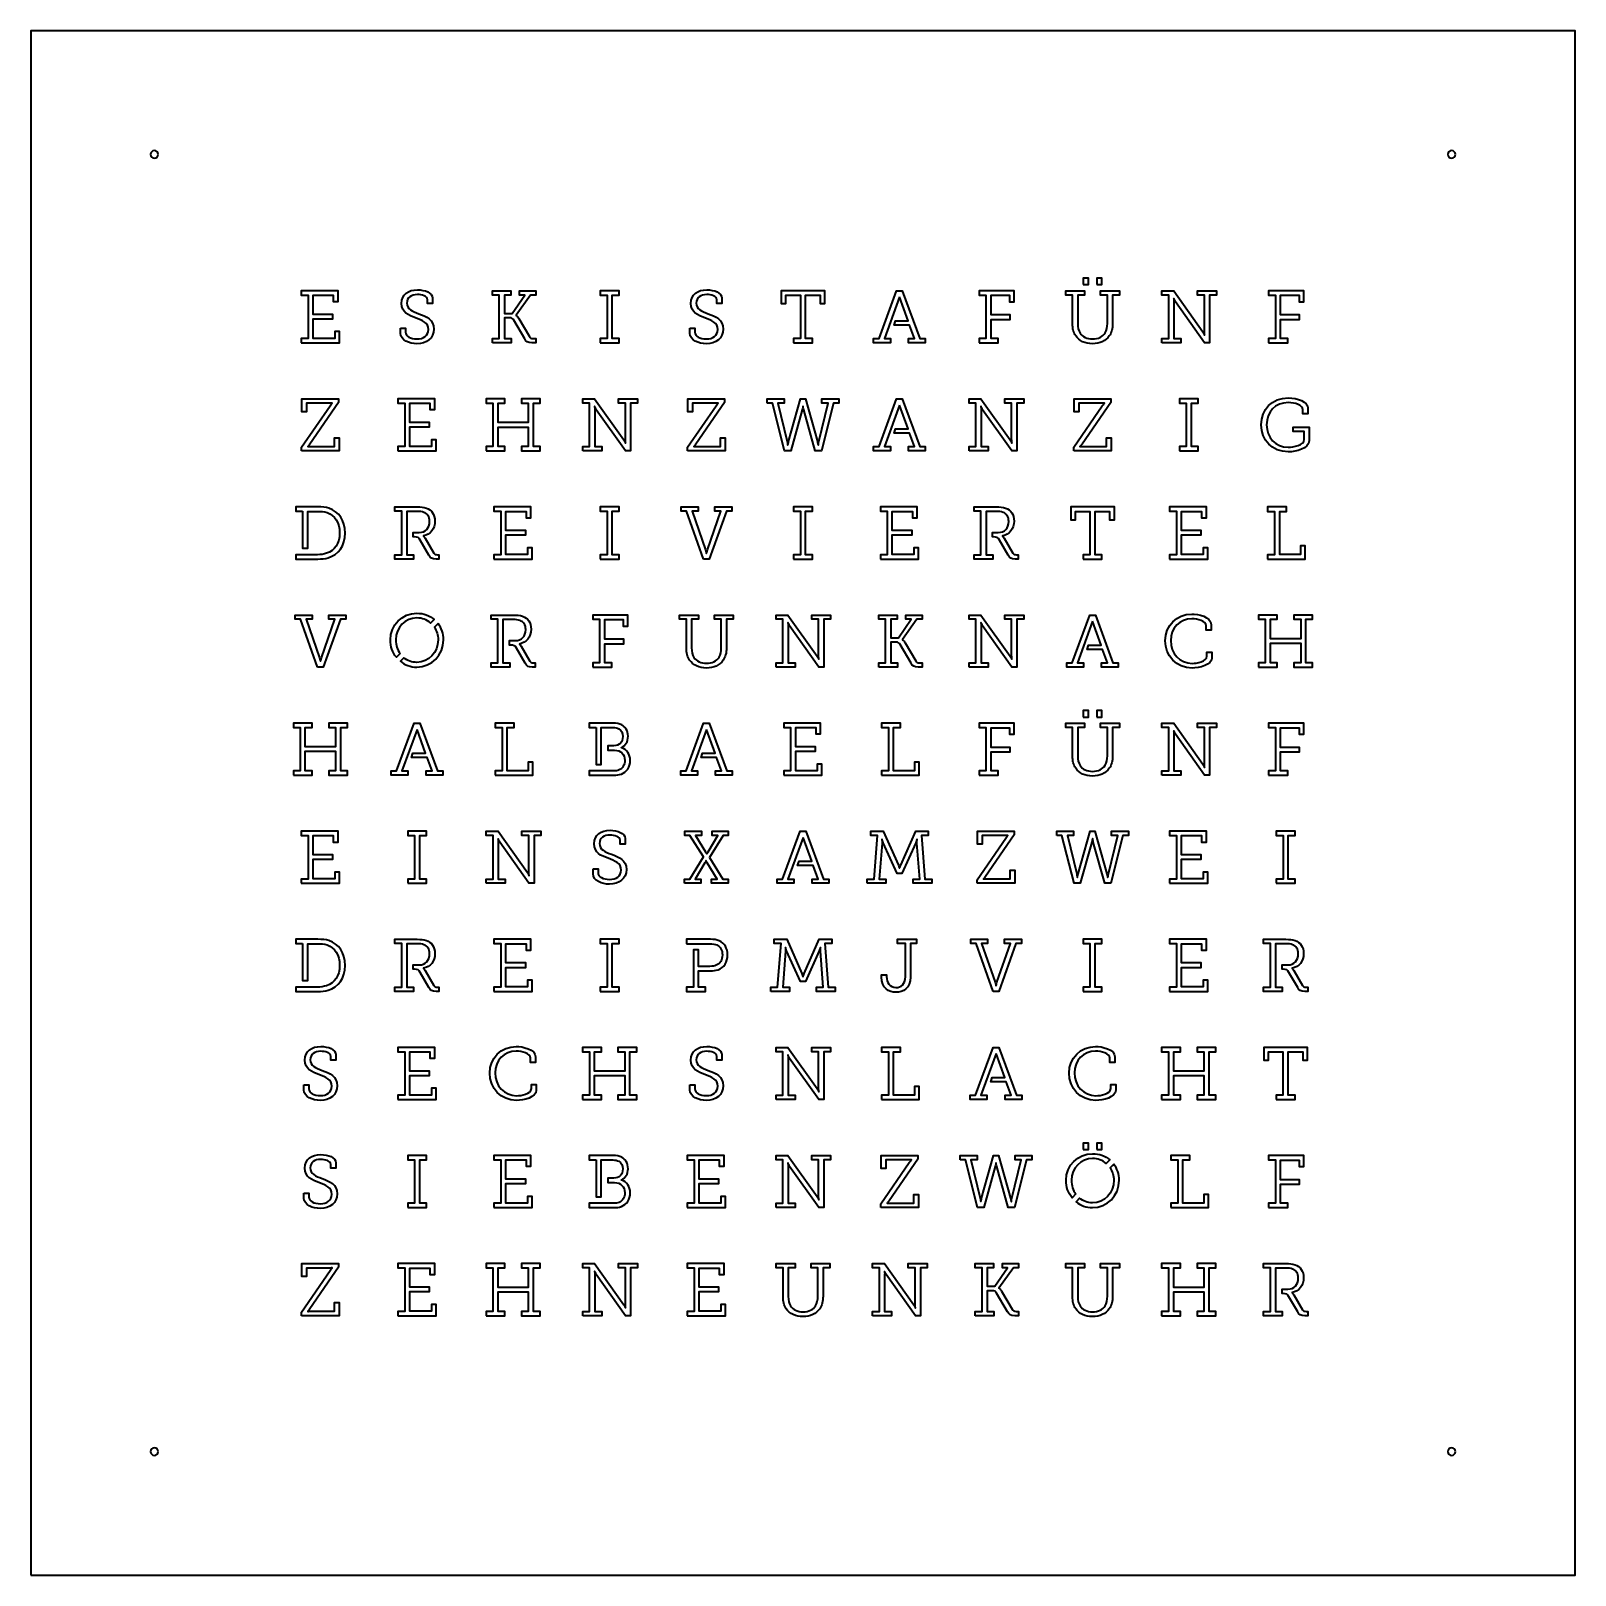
# Model space of a CAD drawing. Header units: inches. Extents: x 0 to 500, y 0 to 500.
import ezdxf

# ---------------------------------------------------------------- set-up
doc = ezdxf.new("R2010")
doc.units = ezdxf.units.IN
doc.header["$MEASUREMENT"] = 0
doc.layers.add('Layer 1', color=7, linetype='Continuous')

msp = doc.modelspace()

# ---------------------------------------------------------------- linework, layer by layer
at = {"layer": 'Layer 1', "color": 250, "lineweight": 35}
for points in [[(0, 0), (500, 0), (500, 500), (0, 500), (0, 0)], [(87.53, 399), (99.89, 399), (99.89, 402.62), (98.38, 402.62), (98.38, 400.44), (91.42, 400.44), (91.42, 406.78), (97.81, 406.78), (97.81, 408.22), (91.42, 408.22), (91.42, 414.43), (97.92, 414.43), (97.92, 412.37), (99.46, 412.37), (99.46, 415.87), (87.53, 415.87), (87.53, 414.48), (89.74, 414.48), (89.74, 400.39), (87.53, 400.39), (87.53, 399)], [(184.37, 399), (190.47, 399), (190.47, 400.39), (188.26, 400.39), (188.26, 414.48), (190.47, 414.48), (190.47, 415.87), (184.37, 415.87), (184.37, 414.48), (186.58, 414.48), (186.58, 400.39), (184.37, 400.39), (184.37, 399)], [(246.95, 399), (253.05, 399), (253.05, 400.39), (250.84, 400.39), (250.84, 414.43), (255.54, 414.43), (255.54, 411.69), (257.08, 411.69), (257.08, 415.87), (242.92, 415.87), (242.92, 411.69), (244.43, 411.69), (244.43, 414.43), (249.15, 414.43), (249.15, 400.39), (246.95, 400.39), (246.95, 399)], [(281.23, 413.84), (276.34, 400.39), (278.28, 400.39), (278.28, 399), (272.88, 399), (272.88, 400.39), (274.61, 400.39), (280.29, 415.87), (282.14, 415.87), (287.83, 400.39), (289.55, 400.39), (289.55, 399), (284.15, 399), (284.15, 400.39), (286.1, 400.39), (284.49, 404.73), (279.48, 404.73), (279.94, 406.15), (284.03, 406.15), (281.23, 413.84)], [(307, 399), (313.24, 399), (313.24, 400.39), (310.89, 400.39), (310.89, 406.58), (317.05, 406.58), (317.05, 408.02), (310.89, 408.02), (310.89, 414.38), (316.84, 414.38), (316.84, 412.27), (318.35, 412.27), (318.35, 415.87), (307, 415.87), (307, 414.48), (309.21, 414.48), (309.21, 400.39), (307, 400.39), (307, 399)], [(340.74, 417.84), (342.4, 417.84), (342.4, 419.9), (340.74, 419.9), (340.74, 417.84)], [(345.13, 417.84), (346.78, 417.84), (346.78, 419.9), (345.13, 419.9), (345.13, 417.84)], [(400.76, 399), (407, 399), (407, 400.39), (404.64, 400.39), (404.64, 406.58), (410.81, 406.58), (410.81, 408.02), (404.64, 408.02), (404.64, 414.38), (410.6, 414.38), (410.6, 412.27), (412.11, 412.27), (412.11, 415.87), (400.76, 415.87), (400.76, 414.48), (402.97, 414.48), (402.97, 400.39), (400.76, 400.39), (400.76, 399)], [(118.82, 364), (131.18, 364), (131.18, 367.62), (129.67, 367.62), (129.67, 365.44), (122.71, 365.44), (122.71, 371.78), (129.1, 371.78), (129.1, 373.22), (122.71, 373.22), (122.71, 379.43), (129.21, 379.43), (129.21, 377.37), (130.75, 377.37), (130.75, 380.87), (118.82, 380.87), (118.82, 379.48), (121.03, 379.48), (121.03, 365.39), (118.82, 365.39), (118.82, 364)], [(147.38, 364), (153.48, 364), (153.48, 365.39), (151.27, 365.39), (151.27, 371.73), (161.04, 371.73), (161.04, 365.39), (158.83, 365.39), (158.83, 364), (164.93, 364), (164.93, 365.39), (162.72, 365.39), (162.72, 379.48), (164.93, 379.48), (164.93, 380.87), (158.83, 380.87), (158.83, 379.48), (161.04, 379.48), (161.04, 373.17), (151.27, 373.17), (151.27, 379.48), (153.48, 379.48), (153.48, 380.87), (147.38, 380.87), (147.38, 379.48), (149.59, 379.48), (149.59, 365.39), (147.38, 365.39), (147.38, 364)], [(281.23, 378.84), (276.34, 365.39), (278.28, 365.39), (278.28, 364), (272.88, 364), (272.88, 365.39), (274.61, 365.39), (280.29, 380.87), (282.14, 380.87), (287.83, 365.39), (289.55, 365.39), (289.55, 364), (284.15, 364), (284.15, 365.39), (286.1, 365.39), (284.49, 369.73), (279.48, 369.73), (279.94, 371.15), (284.03, 371.15), (281.23, 378.84)], [(371.87, 364), (377.97, 364), (377.97, 365.39), (375.76, 365.39), (375.76, 379.48), (377.97, 379.48), (377.97, 380.87), (371.87, 380.87), (371.87, 379.48), (374.08, 379.48), (374.08, 365.39), (371.87, 365.39), (371.87, 364)], [(149.94, 329), (162.29, 329), (162.29, 332.62), (160.78, 332.62), (160.78, 330.44), (153.82, 330.44), (153.82, 336.78), (160.21, 336.78), (160.21, 338.22), (153.82, 338.22), (153.82, 344.43), (160.33, 344.43), (160.33, 342.37), (161.86, 342.37), (161.86, 345.87), (149.94, 345.87), (149.94, 344.48), (152.15, 344.48), (152.15, 330.39), (149.94, 330.39), (149.94, 329)], [(184.37, 329), (190.47, 329), (190.47, 330.39), (188.26, 330.39), (188.26, 344.48), (190.47, 344.48), (190.47, 345.87), (184.37, 345.87), (184.37, 344.48), (186.58, 344.48), (186.58, 330.39), (184.37, 330.39), (184.37, 329)], [(246.96, 329), (253.06, 329), (253.06, 330.39), (250.85, 330.39), (250.85, 344.48), (253.06, 344.48), (253.06, 345.87), (246.96, 345.87), (246.96, 344.48), (249.17, 344.48), (249.17, 330.39), (246.96, 330.39), (246.96, 329)], [(275.04, 329), (287.4, 329), (287.4, 332.62), (285.89, 332.62), (285.89, 330.44), (278.92, 330.44), (278.92, 336.78), (285.31, 336.78), (285.31, 338.22), (278.92, 338.22), (278.92, 344.43), (285.43, 344.43), (285.43, 342.37), (286.97, 342.37), (286.97, 345.87), (275.04, 345.87), (275.04, 344.48), (277.25, 344.48), (277.25, 330.39), (275.04, 330.39), (275.04, 329)], [(340.7, 329), (346.8, 329), (346.8, 330.39), (344.59, 330.39), (344.59, 344.43), (349.29, 344.43), (349.29, 341.7), (350.83, 341.7), (350.83, 345.87), (336.67, 345.87), (336.67, 341.7), (338.18, 341.7), (338.18, 344.43), (342.9, 344.43), (342.9, 330.39), (340.7, 330.39), (340.7, 329)], [(368.69, 329), (381.04, 329), (381.04, 332.62), (379.53, 332.62), (379.53, 330.44), (372.57, 330.44), (372.57, 336.78), (378.96, 336.78), (378.96, 338.22), (372.57, 338.22), (372.57, 344.43), (379.08, 344.43), (379.08, 342.37), (380.61, 342.37), (380.61, 345.87), (368.69, 345.87), (368.69, 344.48), (370.9, 344.48), (370.9, 330.39), (368.69, 330.39), (368.69, 329)], [(400.45, 329), (412.62, 329), (412.62, 333.25), (411.09, 333.25), (411.09, 330.44), (404.34, 330.44), (404.34, 344.43), (406.55, 344.43), (406.55, 345.87), (400.45, 345.87), (400.45, 344.43), (402.66, 344.43), (402.66, 330.39), (400.45, 330.39), (400.45, 329)], [(181.91, 294), (188.15, 294), (188.15, 295.39), (185.8, 295.39), (185.8, 301.58), (191.97, 301.58), (191.97, 303.02), (185.8, 303.02), (185.8, 309.38), (191.75, 309.38), (191.75, 307.27), (193.27, 307.27), (193.27, 310.87), (181.91, 310.87), (181.91, 309.48), (184.12, 309.48), (184.12, 295.39), (181.91, 295.39), (181.91, 294)], [(343.76, 308.84), (338.86, 295.39), (340.81, 295.39), (340.81, 294), (335.41, 294), (335.41, 295.39), (337.13, 295.39), (342.82, 310.87), (344.67, 310.87), (350.36, 295.39), (352.08, 295.39), (352.08, 294), (346.68, 294), (346.68, 295.39), (348.63, 295.39), (347.02, 299.73), (342.01, 299.73), (342.47, 301.15), (346.56, 301.15), (343.76, 308.84)], [(397.48, 294), (403.57, 294), (403.57, 295.39), (401.36, 295.39), (401.36, 301.73), (411.14, 301.73), (411.14, 295.39), (408.93, 295.39), (408.93, 294), (415.02, 294), (415.02, 295.39), (412.81, 295.39), (412.81, 309.48), (415.02, 309.48), (415.02, 310.87), (408.93, 310.87), (408.93, 309.48), (411.14, 309.48), (411.14, 303.17), (401.36, 303.17), (401.36, 309.48), (403.57, 309.48), (403.57, 310.87), (397.48, 310.87), (397.48, 309.48), (399.69, 309.48), (399.69, 295.39), (397.48, 295.39), (397.48, 294)], [(84.98, 259), (91.07, 259), (91.07, 260.4), (88.86, 260.4), (88.86, 266.73), (98.64, 266.73), (98.64, 260.4), (96.43, 260.4), (96.43, 259), (102.52, 259), (102.52, 260.4), (100.31, 260.4), (100.31, 274.48), (102.52, 274.48), (102.52, 275.87), (96.43, 275.87), (96.43, 274.48), (98.64, 274.48), (98.64, 268.17), (88.86, 268.17), (88.86, 274.48), (91.07, 274.48), (91.07, 275.87), (84.98, 275.87), (84.98, 274.48), (87.19, 274.48), (87.19, 260.4), (84.98, 260.4), (84.98, 259)], [(125.02, 273.84), (120.12, 260.39), (122.06, 260.39), (122.06, 259), (116.66, 259), (116.66, 260.39), (118.39, 260.39), (124.07, 275.87), (125.93, 275.87), (131.61, 260.39), (133.34, 260.39), (133.34, 259), (127.94, 259), (127.94, 260.39), (129.88, 260.39), (128.28, 264.73), (123.26, 264.73), (123.72, 266.15), (127.82, 266.15), (125.02, 273.84)], [(150.36, 259), (162.53, 259), (162.53, 263.25), (160.99, 263.25), (160.99, 260.44), (154.24, 260.44), (154.24, 274.43), (156.45, 274.43), (156.45, 275.87), (150.36, 275.87), (150.36, 274.43), (152.57, 274.43), (152.57, 260.4), (150.36, 260.4), (150.36, 259)], [(218.76, 273.84), (213.87, 260.39), (215.81, 260.39), (215.81, 259), (210.41, 259), (210.41, 260.39), (212.14, 260.39), (217.82, 275.87), (219.67, 275.87), (225.36, 260.39), (227.08, 260.39), (227.08, 259), (221.69, 259), (221.69, 260.39), (223.63, 260.39), (222.03, 264.73), (217.01, 264.73), (217.47, 266.15), (221.57, 266.15), (218.76, 273.84)], [(243.77, 259), (256.13, 259), (256.13, 262.62), (254.62, 262.62), (254.62, 260.44), (247.66, 260.44), (247.66, 266.78), (254.05, 266.78), (254.05, 268.22), (247.66, 268.22), (247.66, 274.43), (254.16, 274.43), (254.16, 272.37), (255.7, 272.37), (255.7, 275.87), (243.77, 275.87), (243.77, 274.48), (245.98, 274.48), (245.98, 260.4), (243.77, 260.4), (243.77, 259)], [(275.46, 259), (287.63, 259), (287.63, 263.25), (286.09, 263.25), (286.09, 260.44), (279.35, 260.44), (279.35, 274.43), (281.56, 274.43), (281.56, 275.87), (275.46, 275.87), (275.46, 274.43), (277.67, 274.43), (277.67, 260.4), (275.46, 260.4), (275.46, 259)], [(307, 259), (313.24, 259), (313.24, 260.4), (310.89, 260.4), (310.89, 266.59), (317.05, 266.59), (317.05, 268.02), (310.89, 268.02), (310.89, 274.38), (316.84, 274.38), (316.84, 272.27), (318.35, 272.27), (318.35, 275.87), (307, 275.87), (307, 274.48), (309.21, 274.48), (309.21, 260.4), (307, 260.4), (307, 259)], [(340.74, 277.84), (342.4, 277.84), (342.4, 279.9), (340.74, 279.9), (340.74, 277.84)], [(345.13, 277.84), (346.78, 277.84), (346.78, 279.9), (345.13, 279.9), (345.13, 277.84)], [(400.76, 259), (407, 259), (407, 260.4), (404.64, 260.4), (404.64, 266.59), (410.81, 266.59), (410.81, 268.02), (404.64, 268.02), (404.64, 274.38), (410.6, 274.38), (410.6, 272.27), (412.11, 272.27), (412.11, 275.87), (400.76, 275.87), (400.76, 274.48), (402.97, 274.48), (402.97, 260.4), (400.76, 260.4), (400.76, 259)], [(87.53, 224), (99.89, 224), (99.89, 227.62), (98.38, 227.62), (98.38, 225.44), (91.42, 225.44), (91.42, 231.78), (97.81, 231.78), (97.81, 233.22), (91.42, 233.22), (91.42, 239.43), (97.92, 239.43), (97.92, 237.37), (99.46, 237.37), (99.46, 240.87), (87.53, 240.87), (87.53, 239.48), (89.74, 239.48), (89.74, 225.39), (87.53, 225.39), (87.53, 224)], [(122.01, 224), (128.11, 224), (128.11, 225.39), (125.89, 225.39), (125.89, 239.48), (128.11, 239.48), (128.11, 240.87), (122.01, 240.87), (122.01, 239.48), (124.22, 239.48), (124.22, 225.39), (122.01, 225.39), (122.01, 224)], [(250.02, 238.84), (245.13, 225.39), (247.07, 225.39), (247.07, 224), (241.67, 224), (241.67, 225.39), (243.4, 225.39), (249.08, 240.87), (250.93, 240.87), (256.62, 225.39), (258.34, 225.39), (258.34, 224), (252.95, 224), (252.95, 225.39), (254.89, 225.39), (253.28, 229.73), (248.27, 229.73), (248.73, 231.15), (252.83, 231.15), (250.02, 238.84)], [(368.69, 224), (381.04, 224), (381.04, 227.62), (379.53, 227.62), (379.53, 225.44), (372.57, 225.44), (372.57, 231.78), (378.96, 231.78), (378.96, 233.22), (372.57, 233.22), (372.57, 239.43), (379.08, 239.43), (379.08, 237.37), (380.61, 237.37), (380.61, 240.87), (368.69, 240.87), (368.69, 239.48), (370.9, 239.48), (370.9, 225.39), (368.69, 225.39), (368.69, 224)], [(403.22, 224), (409.32, 224), (409.32, 225.39), (407.11, 225.39), (407.11, 239.48), (409.32, 239.48), (409.32, 240.87), (403.22, 240.87), (403.22, 239.48), (405.43, 239.48), (405.43, 225.39), (403.22, 225.39), (403.22, 224)], [(149.94, 189), (162.29, 189), (162.29, 192.62), (160.78, 192.62), (160.78, 190.44), (153.82, 190.44), (153.82, 196.78), (160.21, 196.78), (160.21, 198.22), (153.82, 198.22), (153.82, 204.43), (160.33, 204.43), (160.33, 202.37), (161.86, 202.37), (161.86, 205.87), (149.94, 205.87), (149.94, 204.48), (152.15, 204.48), (152.15, 190.39), (149.94, 190.39), (149.94, 189)], [(184.37, 189), (190.47, 189), (190.47, 190.39), (188.26, 190.39), (188.26, 204.48), (190.47, 204.48), (190.47, 205.87), (184.37, 205.87), (184.37, 204.48), (186.58, 204.48), (186.58, 190.39), (184.37, 190.39), (184.37, 189)], [(340.71, 189), (346.81, 189), (346.81, 190.39), (344.6, 190.39), (344.6, 204.48), (346.81, 204.48), (346.81, 205.87), (340.71, 205.87), (340.71, 204.48), (342.92, 204.48), (342.92, 190.39), (340.71, 190.39), (340.71, 189)], [(368.69, 189), (381.04, 189), (381.04, 192.62), (379.53, 192.62), (379.53, 190.44), (372.57, 190.44), (372.57, 196.78), (378.96, 196.78), (378.96, 198.22), (372.57, 198.22), (372.57, 204.43), (379.08, 204.43), (379.08, 202.37), (380.61, 202.37), (380.61, 205.87), (368.69, 205.87), (368.69, 204.48), (370.9, 204.48), (370.9, 190.39), (368.69, 190.39), (368.69, 189)], [(118.82, 154), (131.18, 154), (131.18, 157.62), (129.67, 157.62), (129.67, 155.44), (122.71, 155.44), (122.71, 161.78), (129.1, 161.78), (129.1, 163.22), (122.71, 163.22), (122.71, 169.43), (129.21, 169.43), (129.21, 167.37), (130.75, 167.37), (130.75, 170.87), (118.82, 170.87), (118.82, 169.48), (121.03, 169.48), (121.03, 155.39), (118.82, 155.39), (118.82, 154)], [(178.63, 154), (184.73, 154), (184.73, 155.39), (182.52, 155.39), (182.52, 161.73), (192.29, 161.73), (192.29, 155.39), (190.08, 155.39), (190.08, 154), (196.18, 154), (196.18, 155.39), (193.97, 155.39), (193.97, 169.48), (196.18, 169.48), (196.18, 170.87), (190.08, 170.87), (190.08, 169.48), (192.29, 169.48), (192.29, 163.17), (182.52, 163.17), (182.52, 169.48), (184.73, 169.48), (184.73, 170.87), (178.63, 170.87), (178.63, 169.48), (180.84, 169.48), (180.84, 155.39), (178.63, 155.39), (178.63, 154)], [(275.46, 154), (287.63, 154), (287.63, 158.25), (286.09, 158.25), (286.09, 155.44), (279.35, 155.44), (279.35, 169.43), (281.56, 169.43), (281.56, 170.87), (275.46, 170.87), (275.46, 169.43), (277.67, 169.43), (277.67, 155.39), (275.46, 155.39), (275.46, 154)], [(312.53, 168.84), (307.63, 155.39), (309.57, 155.39), (309.57, 154), (304.17, 154), (304.17, 155.39), (305.9, 155.39), (311.59, 170.87), (313.44, 170.87), (319.12, 155.39), (320.85, 155.39), (320.85, 154), (315.45, 154), (315.45, 155.39), (317.39, 155.39), (315.79, 159.73), (310.78, 159.73), (311.24, 161.15), (315.33, 161.15), (312.53, 168.84)], [(366.13, 154), (372.23, 154), (372.23, 155.39), (370.02, 155.39), (370.02, 161.73), (379.79, 161.73), (379.79, 155.39), (377.58, 155.39), (377.58, 154), (383.68, 154), (383.68, 155.39), (381.47, 155.39), (381.47, 169.48), (383.68, 169.48), (383.68, 170.87), (377.58, 170.87), (377.58, 169.48), (379.79, 169.48), (379.79, 163.17), (370.02, 163.17), (370.02, 169.48), (372.23, 169.48), (372.23, 170.87), (366.13, 170.87), (366.13, 169.48), (368.34, 169.48), (368.34, 155.39), (366.13, 155.39), (366.13, 154)], [(403.21, 154), (409.31, 154), (409.31, 155.39), (407.09, 155.39), (407.09, 169.43), (411.8, 169.43), (411.8, 166.69), (413.33, 166.69), (413.33, 170.87), (399.17, 170.87), (399.17, 166.69), (400.69, 166.69), (400.69, 169.43), (405.41, 169.43), (405.41, 155.39), (403.21, 155.39), (403.21, 154)], [(122.01, 119), (128.11, 119), (128.11, 120.39), (125.89, 120.39), (125.89, 134.48), (128.11, 134.48), (128.11, 135.87), (122.01, 135.87), (122.01, 134.48), (124.22, 134.48), (124.22, 120.39), (122.01, 120.39), (122.01, 119)], [(149.94, 119), (162.29, 119), (162.29, 122.62), (160.78, 122.62), (160.78, 120.44), (153.82, 120.44), (153.82, 126.78), (160.21, 126.78), (160.21, 128.22), (153.82, 128.22), (153.82, 134.43), (160.33, 134.43), (160.33, 132.37), (161.86, 132.37), (161.86, 135.87), (149.94, 135.87), (149.94, 134.48), (152.15, 134.48), (152.15, 120.39), (149.94, 120.39), (149.94, 119)], [(212.51, 119), (224.87, 119), (224.87, 122.62), (223.36, 122.62), (223.36, 120.44), (216.39, 120.44), (216.39, 126.78), (222.78, 126.78), (222.78, 128.22), (216.39, 128.22), (216.39, 134.43), (222.9, 134.43), (222.9, 132.37), (224.44, 132.37), (224.44, 135.87), (212.51, 135.87), (212.51, 134.48), (214.72, 134.48), (214.72, 120.39), (212.51, 120.39), (212.51, 119)], [(340.75, 137.84), (342.4, 137.84), (342.4, 139.9), (340.75, 139.9), (340.75, 137.84)], [(345.14, 137.84), (346.8, 137.84), (346.8, 139.9), (345.14, 139.9), (345.14, 137.84)], [(369.11, 119), (381.28, 119), (381.28, 123.25), (379.74, 123.25), (379.74, 120.44), (372.99, 120.44), (372.99, 134.43), (375.2, 134.43), (375.2, 135.87), (369.11, 135.87), (369.11, 134.43), (371.32, 134.43), (371.32, 120.39), (369.11, 120.39), (369.11, 119)], [(400.76, 119), (407, 119), (407, 120.39), (404.64, 120.39), (404.64, 126.58), (410.81, 126.58), (410.81, 128.02), (404.64, 128.02), (404.64, 134.38), (410.6, 134.38), (410.6, 132.27), (412.11, 132.27), (412.11, 135.87), (400.76, 135.87), (400.76, 134.48), (402.97, 134.48), (402.97, 120.39), (400.76, 120.39), (400.76, 119)], [(118.82, 84), (131.18, 84), (131.18, 87.62), (129.67, 87.62), (129.67, 85.44), (122.71, 85.44), (122.71, 91.78), (129.1, 91.78), (129.1, 93.22), (122.71, 93.22), (122.71, 99.43), (129.21, 99.43), (129.21, 97.37), (130.75, 97.37), (130.75, 100.87), (118.82, 100.87), (118.82, 99.48), (121.03, 99.48), (121.03, 85.39), (118.82, 85.39), (118.82, 84)], [(147.38, 84), (153.48, 84), (153.48, 85.39), (151.27, 85.39), (151.27, 91.73), (161.04, 91.73), (161.04, 85.39), (158.83, 85.39), (158.83, 84), (164.93, 84), (164.93, 85.39), (162.72, 85.39), (162.72, 99.48), (164.93, 99.48), (164.93, 100.87), (158.83, 100.87), (158.83, 99.48), (161.04, 99.48), (161.04, 93.17), (151.27, 93.17), (151.27, 99.48), (153.48, 99.48), (153.48, 100.87), (147.38, 100.87), (147.38, 99.48), (149.59, 99.48), (149.59, 85.39), (147.38, 85.39), (147.38, 84)], [(212.51, 84), (224.87, 84), (224.87, 87.62), (223.36, 87.62), (223.36, 85.44), (216.39, 85.44), (216.39, 91.78), (222.78, 91.78), (222.78, 93.22), (216.39, 93.22), (216.39, 99.43), (222.9, 99.43), (222.9, 97.37), (224.44, 97.37), (224.44, 100.87), (212.51, 100.87), (212.51, 99.48), (214.72, 99.48), (214.72, 85.39), (212.51, 85.39), (212.51, 84)], [(366.13, 84), (372.23, 84), (372.23, 85.39), (370.02, 85.39), (370.02, 91.73), (379.79, 91.73), (379.79, 85.39), (377.58, 85.39), (377.58, 84), (383.68, 84), (383.68, 85.39), (381.47, 85.39), (381.47, 99.48), (383.68, 99.48), (383.68, 100.87), (377.58, 100.87), (377.58, 99.48), (379.79, 99.48), (379.79, 93.17), (370.02, 93.17), (370.02, 99.48), (372.23, 99.48), (372.23, 100.87), (366.13, 100.87), (366.13, 99.48), (368.34, 99.48), (368.34, 85.39), (366.13, 85.39), (366.13, 84)]]:
    msp.add_lwpolyline(points, dxfattribs=at)
for points, knots in [([(41.25, 460), (41.25, 459.31), (40.69, 458.75), (40, 458.75), (39.31, 458.75), (38.75, 459.31), (38.75, 460), (38.75, 460.69), (39.31, 461.25), (40, 461.25), (40.69, 461.25), (41.25, 460.69), (41.25, 460)], [0, 0, 0, 0, 1, 1, 1, 2, 2, 2, 3, 3, 3, 4, 4, 4, 4]), ([(461.25, 460), (461.25, 459.31), (460.69, 458.75), (460, 458.75), (459.31, 458.75), (458.75, 459.31), (458.75, 460), (458.75, 460.69), (459.31, 461.25), (460, 461.25), (460.69, 461.25), (461.25, 460.69), (461.25, 460)], [0, 0, 0, 0, 1, 1, 1, 2, 2, 2, 3, 3, 3, 4, 4, 4, 4]), ([(119.67, 403.7), (119.67, 403.7), (119.67, 402.1), (119.67, 402.1), (119.67, 399.79), (122.58, 398.71), (124.97, 398.71), (128.11, 398.71), (130.47, 400.49), (130.47, 403.46), (130.47, 406.53), (128.02, 407.52), (125.6, 408.41), (123.56, 409.17), (121.73, 409.87), (121.73, 411.89), (121.73, 413.69), (123.22, 414.62), (125.14, 414.62), (126.65, 414.62), (128.41, 414.05), (128.41, 412.97), (128.41, 412.97), (128.41, 411.72), (128.41, 411.72), (128.41, 411.72), (130.01, 411.72), (130.01, 411.72), (130.01, 411.72), (130.01, 413.52), (130.01, 413.52), (130.01, 415.25), (127.54, 416.16), (125.14, 416.16), (122.38, 416.16), (120.01, 414.72), (120.01, 411.77), (120.01, 408.82), (122.31, 407.93), (124.52, 407.09), (126.7, 406.25), (128.74, 405.53), (128.74, 403.29), (128.74, 401.33), (127.18, 400.24), (124.97, 400.24), (123.03, 400.24), (121.28, 401.04), (121.28, 402.48), (121.28, 402.48), (121.28, 403.7), (121.28, 403.7), (121.28, 403.7), (119.67, 403.7), (119.67, 403.7)], [0, 0, 0, 0, 1, 1, 1, 2, 2, 2, 3, 3, 3, 4, 4, 4, 5, 5, 5, 6, 6, 6, 7, 7, 7, 8, 8, 8, 9, 9, 9, 10, 10, 10, 11, 11, 11, 12, 12, 12, 13, 13, 13, 14, 14, 14, 15, 15, 15, 16, 16, 16, 17, 17, 17, 18, 18, 18, 18]), ([(149.42, 399), (149.42, 399), (155.5, 399), (155.5, 399), (155.5, 399), (155.5, 400.39), (155.5, 400.39), (155.5, 400.39), (153.31, 400.39), (153.31, 400.39), (153.31, 400.39), (153.31, 407.09), (153.31, 407.09), (153.31, 407.09), (155.02, 407.09), (155.02, 407.09), (155.76, 407.09), (156.07, 406.85), (156.36, 406.34), (156.36, 406.34), (159.88, 400.27), (159.88, 400.27), (160.46, 399.31), (160.8, 399), (162.21, 399), (162.21, 399), (163.49, 399), (163.49, 399), (163.49, 399), (163.49, 400.39), (163.49, 400.39), (163.49, 400.39), (162.64, 400.39), (162.64, 400.39), (162, 400.39), (161.69, 400.58), (161.4, 401.06), (161.4, 401.06), (157.94, 406.89), (157.94, 406.89), (157.73, 407.3), (157.53, 407.52), (157.36, 407.69), (157.36, 407.69), (157.13, 407.88), (157.13, 407.88), (157.13, 407.88), (157.13, 407.93), (157.13, 407.93), (157.13, 407.93), (161.78, 414.48), (161.78, 414.48), (161.78, 414.48), (163.49, 414.48), (163.49, 414.48), (163.49, 414.48), (163.49, 415.87), (163.49, 415.87), (163.49, 415.87), (158.25, 415.87), (158.25, 415.87), (158.25, 415.87), (158.25, 414.48), (158.25, 414.48), (158.25, 414.48), (159.91, 414.48), (159.91, 414.48), (159.91, 414.48), (155.78, 408.53), (155.78, 408.53), (155.78, 408.53), (153.31, 408.53), (153.31, 408.53), (153.31, 408.53), (153.31, 414.48), (153.31, 414.48), (153.31, 414.48), (155.4, 414.48), (155.4, 414.48), (155.4, 414.48), (155.4, 415.87), (155.4, 415.87), (155.4, 415.87), (149.42, 415.87), (149.42, 415.87), (149.42, 415.87), (149.42, 414.48), (149.42, 414.48), (149.42, 414.48), (151.63, 414.48), (151.63, 414.48), (151.63, 414.48), (151.63, 400.39), (151.63, 400.39), (151.63, 400.39), (149.42, 400.39), (149.42, 400.39), (149.42, 400.39), (149.42, 399), (149.42, 399)], [0, 0, 0, 0, 1, 1, 1, 2, 2, 2, 3, 3, 3, 4, 4, 4, 5, 5, 5, 6, 6, 6, 7, 7, 7, 8, 8, 8, 9, 9, 9, 10, 10, 10, 11, 11, 11, 12, 12, 12, 13, 13, 13, 14, 14, 14, 15, 15, 15, 16, 16, 16, 17, 17, 17, 18, 18, 18, 19, 19, 19, 20, 20, 20, 21, 21, 21, 22, 22, 22, 23, 23, 23, 24, 24, 24, 25, 25, 25, 26, 26, 26, 27, 27, 27, 28, 28, 28, 29, 29, 29, 30, 30, 30, 31, 31, 31, 32, 32, 32, 33, 33, 33, 33]), ([(213.36, 403.7), (213.36, 403.7), (213.36, 402.1), (213.36, 402.1), (213.36, 399.79), (216.26, 398.71), (218.66, 398.71), (221.8, 398.71), (224.16, 400.49), (224.16, 403.46), (224.16, 406.53), (221.71, 407.52), (219.28, 408.41), (217.24, 409.17), (215.42, 409.87), (215.42, 411.89), (215.42, 413.69), (216.91, 414.62), (218.83, 414.62), (220.34, 414.62), (222.09, 414.05), (222.09, 412.97), (222.09, 412.97), (222.09, 411.72), (222.09, 411.72), (222.09, 411.72), (223.7, 411.72), (223.7, 411.72), (223.7, 411.72), (223.7, 413.52), (223.7, 413.52), (223.7, 415.25), (221.23, 416.16), (218.83, 416.16), (216.07, 416.16), (213.69, 414.72), (213.69, 411.77), (213.69, 408.82), (216, 407.93), (218.2, 407.09), (220.39, 406.25), (222.43, 405.53), (222.43, 403.29), (222.43, 401.33), (220.87, 400.24), (218.66, 400.24), (216.71, 400.24), (214.97, 401.04), (214.97, 402.48), (214.97, 402.48), (214.97, 403.7), (214.97, 403.7), (214.97, 403.7), (213.36, 403.7), (213.36, 403.7)], [0, 0, 0, 0, 1, 1, 1, 2, 2, 2, 3, 3, 3, 4, 4, 4, 5, 5, 5, 6, 6, 6, 7, 7, 7, 8, 8, 8, 9, 9, 9, 10, 10, 10, 11, 11, 11, 12, 12, 12, 13, 13, 13, 14, 14, 14, 15, 15, 15, 16, 16, 16, 17, 17, 17, 18, 18, 18, 18]), ([(337.28, 405.22), (337.28, 403.61), (337.57, 402.31), (338.31, 401.25), (339.39, 399.62), (341.39, 398.71), (343.76, 398.71), (346.09, 398.71), (348.03, 399.6), (349.16, 401.23), (349.86, 402.26), (350.24, 403.66), (350.24, 405.22), (350.24, 405.22), (350.24, 414.48), (350.24, 414.48), (350.24, 414.48), (352.45, 414.48), (352.45, 414.48), (352.45, 414.48), (352.45, 415.87), (352.45, 415.87), (352.45, 415.87), (346.35, 415.87), (346.35, 415.87), (346.35, 415.87), (346.35, 414.48), (346.35, 414.48), (346.35, 414.48), (348.56, 414.48), (348.56, 414.48), (348.56, 414.48), (348.56, 405.29), (348.56, 405.29), (348.56, 404.09), (348.32, 403.06), (347.82, 402.21), (347.08, 400.95), (345.59, 400.24), (343.76, 400.24), (341.94, 400.24), (340.5, 400.92), (339.71, 402.14), (339.2, 402.93), (338.96, 404.02), (338.96, 405.24), (338.96, 405.24), (338.96, 414.48), (338.96, 414.48), (338.96, 414.48), (341.17, 414.48), (341.17, 414.48), (341.17, 414.48), (341.17, 415.87), (341.17, 415.87), (341.17, 415.87), (335.08, 415.87), (335.08, 415.87), (335.08, 415.87), (335.08, 414.48), (335.08, 414.48), (335.08, 414.48), (337.28, 414.48), (337.28, 414.48), (337.28, 414.48), (337.28, 405.22), (337.28, 405.22)], [0, 0, 0, 0, 1, 1, 1, 2, 2, 2, 3, 3, 3, 4, 4, 4, 5, 5, 5, 6, 6, 6, 7, 7, 7, 8, 8, 8, 9, 9, 9, 10, 10, 10, 11, 11, 11, 12, 12, 12, 13, 13, 13, 14, 14, 14, 15, 15, 15, 16, 16, 16, 17, 17, 17, 18, 18, 18, 19, 19, 19, 20, 20, 20, 21, 21, 21, 22, 22, 22, 22]), ([(366.2, 399), (366.2, 399), (372.32, 399), (372.32, 399), (372.32, 399), (372.32, 400.39), (372.32, 400.39), (372.32, 400.39), (370.09, 400.39), (370.09, 400.39), (370.09, 400.39), (370.09, 412.2), (370.09, 412.2), (370.12, 412.42), (370.09, 412.68), (370.07, 412.94), (370.07, 412.94), (370.02, 413.35), (370.02, 413.35), (370.02, 413.35), (370.07, 413.35), (370.07, 413.35), (370.12, 413.23), (370.17, 413.11), (370.24, 412.99), (370.33, 412.77), (370.45, 412.51), (370.57, 412.32), (370.57, 412.32), (380.03, 399), (380.03, 399), (380.03, 399), (381.66, 399), (381.66, 399), (381.66, 399), (381.66, 414.48), (381.66, 414.48), (381.66, 414.48), (383.87, 414.48), (383.87, 414.48), (383.87, 414.48), (383.87, 415.87), (383.87, 415.87), (383.87, 415.87), (377.74, 415.87), (377.74, 415.87), (377.74, 415.87), (377.74, 414.48), (377.74, 414.48), (377.74, 414.48), (379.98, 414.48), (379.98, 414.48), (379.98, 414.48), (379.98, 402.7), (379.98, 402.7), (379.98, 402.48), (379.98, 402.19), (380, 401.93), (380, 401.93), (380.05, 401.52), (380.05, 401.52), (380.05, 401.52), (380, 401.52), (380, 401.52), (379.95, 401.64), (379.91, 401.78), (379.83, 401.9), (379.71, 402.17), (379.62, 402.38), (379.5, 402.55), (379.5, 402.55), (370.04, 415.87), (370.04, 415.87), (370.04, 415.87), (366.2, 415.87), (366.2, 415.87), (366.2, 415.87), (366.2, 414.48), (366.2, 414.48), (366.2, 414.48), (368.41, 414.48), (368.41, 414.48), (368.41, 414.48), (368.41, 400.39), (368.41, 400.39), (368.41, 400.39), (366.2, 400.39), (366.2, 400.39), (366.2, 400.39), (366.2, 399), (366.2, 399)], [0, 0, 0, 0, 1, 1, 1, 2, 2, 2, 3, 3, 3, 4, 4, 4, 5, 5, 5, 6, 6, 6, 7, 7, 7, 8, 8, 8, 9, 9, 9, 10, 10, 10, 11, 11, 11, 12, 12, 12, 13, 13, 13, 14, 14, 14, 15, 15, 15, 16, 16, 16, 17, 17, 17, 18, 18, 18, 19, 19, 19, 20, 20, 20, 21, 21, 21, 22, 22, 22, 23, 23, 23, 24, 24, 24, 25, 25, 25, 26, 26, 26, 27, 27, 27, 28, 28, 28, 29, 29, 29, 30, 30, 30, 30]), ([(87.65, 364), (87.65, 364), (99.84, 364), (99.84, 364), (99.84, 364), (99.84, 368.25), (99.84, 368.25), (99.84, 368.25), (98.33, 368.25), (98.33, 368.25), (98.33, 368.25), (98.33, 365.44), (98.33, 365.44), (98.33, 365.44), (90.63, 365.44), (90.63, 365.44), (90.36, 365.44), (90.15, 365.44), (89.98, 365.42), (89.88, 365.39), (89.79, 365.39), (89.69, 365.39), (89.69, 365.39), (89.69, 365.44), (89.69, 365.44), (89.69, 365.44), (89.91, 365.65), (89.91, 365.65), (90.03, 365.82), (90.2, 365.97), (90.36, 366.23), (90.36, 366.23), (99.63, 379.7), (99.63, 379.7), (99.63, 379.7), (99.63, 380.87), (99.63, 380.87), (99.63, 380.87), (87.77, 380.87), (87.77, 380.87), (87.77, 380.87), (87.77, 376.69), (87.77, 376.69), (87.77, 376.69), (89.28, 376.69), (89.28, 376.69), (89.28, 376.69), (89.28, 379.43), (89.28, 379.43), (89.28, 379.43), (96.65, 379.43), (96.65, 379.43), (96.92, 379.43), (97.13, 379.43), (97.3, 379.46), (97.4, 379.48), (97.49, 379.48), (97.59, 379.48), (97.59, 379.48), (97.59, 379.43), (97.59, 379.43), (97.59, 379.43), (97.37, 379.21), (97.37, 379.21), (97.25, 379.05), (97.08, 378.9), (96.92, 378.64), (96.92, 378.64), (87.65, 365.17), (87.65, 365.17), (87.65, 365.17), (87.65, 364), (87.65, 364)], [0, 0, 0, 0, 1, 1, 1, 2, 2, 2, 3, 3, 3, 4, 4, 4, 5, 5, 5, 6, 6, 6, 7, 7, 7, 8, 8, 8, 9, 9, 9, 10, 10, 10, 11, 11, 11, 12, 12, 12, 13, 13, 13, 14, 14, 14, 15, 15, 15, 16, 16, 16, 17, 17, 17, 18, 18, 18, 19, 19, 19, 20, 20, 20, 21, 21, 21, 22, 22, 22, 23, 23, 23, 24, 24, 24, 24]), ([(178.7, 364), (178.7, 364), (184.82, 364), (184.82, 364), (184.82, 364), (184.82, 365.39), (184.82, 365.39), (184.82, 365.39), (182.59, 365.39), (182.59, 365.39), (182.59, 365.39), (182.59, 377.2), (182.59, 377.2), (182.62, 377.42), (182.59, 377.68), (182.57, 377.95), (182.57, 377.95), (182.52, 378.35), (182.52, 378.35), (182.52, 378.35), (182.57, 378.35), (182.57, 378.35), (182.62, 378.23), (182.67, 378.11), (182.74, 377.99), (182.83, 377.77), (182.95, 377.51), (183.07, 377.32), (183.07, 377.32), (192.53, 364), (192.53, 364), (192.53, 364), (194.16, 364), (194.16, 364), (194.16, 364), (194.16, 379.48), (194.16, 379.48), (194.16, 379.48), (196.37, 379.48), (196.37, 379.48), (196.37, 379.48), (196.37, 380.87), (196.37, 380.87), (196.37, 380.87), (190.24, 380.87), (190.24, 380.87), (190.24, 380.87), (190.24, 379.48), (190.24, 379.48), (190.24, 379.48), (192.48, 379.48), (192.48, 379.48), (192.48, 379.48), (192.48, 367.7), (192.48, 367.7), (192.48, 367.48), (192.48, 367.19), (192.5, 366.93), (192.5, 366.93), (192.55, 366.52), (192.55, 366.52), (192.55, 366.52), (192.5, 366.52), (192.5, 366.52), (192.45, 366.64), (192.41, 366.78), (192.33, 366.91), (192.21, 367.17), (192.12, 367.38), (192, 367.55), (192, 367.55), (182.54, 380.87), (182.54, 380.87), (182.54, 380.87), (178.7, 380.87), (178.7, 380.87), (178.7, 380.87), (178.7, 379.48), (178.7, 379.48), (178.7, 379.48), (180.91, 379.48), (180.91, 379.48), (180.91, 379.48), (180.91, 365.39), (180.91, 365.39), (180.91, 365.39), (178.7, 365.39), (178.7, 365.39), (178.7, 365.39), (178.7, 364), (178.7, 364)], [0, 0, 0, 0, 1, 1, 1, 2, 2, 2, 3, 3, 3, 4, 4, 4, 5, 5, 5, 6, 6, 6, 7, 7, 7, 8, 8, 8, 9, 9, 9, 10, 10, 10, 11, 11, 11, 12, 12, 12, 13, 13, 13, 14, 14, 14, 15, 15, 15, 16, 16, 16, 17, 17, 17, 18, 18, 18, 19, 19, 19, 20, 20, 20, 21, 21, 21, 22, 22, 22, 23, 23, 23, 24, 24, 24, 25, 25, 25, 26, 26, 26, 27, 27, 27, 28, 28, 28, 29, 29, 29, 30, 30, 30, 30]), ([(212.63, 364), (212.63, 364), (224.82, 364), (224.82, 364), (224.82, 364), (224.82, 368.25), (224.82, 368.25), (224.82, 368.25), (223.31, 368.25), (223.31, 368.25), (223.31, 368.25), (223.31, 365.44), (223.31, 365.44), (223.31, 365.44), (215.6, 365.44), (215.6, 365.44), (215.34, 365.44), (215.12, 365.44), (214.96, 365.42), (214.86, 365.39), (214.77, 365.39), (214.67, 365.39), (214.67, 365.39), (214.67, 365.44), (214.67, 365.44), (214.67, 365.44), (214.88, 365.65), (214.88, 365.65), (215, 365.82), (215.17, 365.97), (215.34, 366.23), (215.34, 366.23), (224.61, 379.7), (224.61, 379.7), (224.61, 379.7), (224.61, 380.87), (224.61, 380.87), (224.61, 380.87), (212.75, 380.87), (212.75, 380.87), (212.75, 380.87), (212.75, 376.69), (212.75, 376.69), (212.75, 376.69), (214.26, 376.69), (214.26, 376.69), (214.26, 376.69), (214.26, 379.43), (214.26, 379.43), (214.26, 379.43), (221.63, 379.43), (221.63, 379.43), (221.89, 379.43), (222.11, 379.43), (222.27, 379.46), (222.37, 379.48), (222.47, 379.48), (222.57, 379.48), (222.57, 379.48), (222.57, 379.43), (222.57, 379.43), (222.57, 379.43), (222.35, 379.21), (222.35, 379.21), (222.23, 379.05), (222.06, 378.9), (221.89, 378.64), (221.89, 378.64), (212.63, 365.17), (212.63, 365.17), (212.63, 365.17), (212.63, 364), (212.63, 364)], [0, 0, 0, 0, 1, 1, 1, 2, 2, 2, 3, 3, 3, 4, 4, 4, 5, 5, 5, 6, 6, 6, 7, 7, 7, 8, 8, 8, 9, 9, 9, 10, 10, 10, 11, 11, 11, 12, 12, 12, 13, 13, 13, 14, 14, 14, 15, 15, 15, 16, 16, 16, 17, 17, 17, 18, 18, 18, 19, 19, 19, 20, 20, 20, 21, 21, 21, 22, 22, 22, 23, 23, 23, 24, 24, 24, 24]), ([(238.41, 379.48), (238.41, 379.48), (240.11, 379.48), (240.11, 379.48), (240.11, 379.48), (244.05, 364), (244.05, 364), (244.05, 364), (246.01, 364), (246.01, 364), (246.01, 364), (249.76, 377.27), (249.76, 377.27), (249.83, 377.54), (249.88, 377.77), (249.91, 378.02), (249.91, 378.02), (249.95, 378.38), (249.95, 378.38), (249.95, 378.38), (250.05, 378.38), (250.05, 378.38), (250.05, 378.38), (250.09, 378.02), (250.09, 378.02), (250.12, 377.77), (250.16, 377.54), (250.24, 377.27), (250.24, 377.27), (253.96, 364), (253.96, 364), (253.96, 364), (255.95, 364), (255.95, 364), (255.95, 364), (259.86, 379.48), (259.86, 379.48), (259.86, 379.48), (261.59, 379.48), (261.59, 379.48), (261.59, 379.48), (261.59, 380.87), (261.59, 380.87), (261.59, 380.87), (256.15, 380.87), (256.15, 380.87), (256.15, 380.87), (256.15, 379.48), (256.15, 379.48), (256.15, 379.48), (258.16, 379.48), (258.16, 379.48), (258.16, 379.48), (255.14, 367.07), (255.14, 367.07), (255.07, 366.81), (255.04, 366.55), (255.02, 366.33), (255.02, 366.33), (254.97, 365.97), (254.97, 365.97), (254.97, 365.97), (254.87, 365.97), (254.87, 365.97), (254.87, 366.09), (254.85, 366.21), (254.82, 366.33), (254.75, 366.55), (254.73, 366.81), (254.66, 367.07), (254.66, 367.07), (250.77, 380.87), (250.77, 380.87), (250.77, 380.87), (249.21, 380.87), (249.21, 380.87), (249.21, 380.87), (245.34, 367.07), (245.34, 367.07), (245.27, 366.81), (245.25, 366.55), (245.18, 366.33), (245.15, 366.21), (245.13, 366.09), (245.13, 365.97), (245.13, 365.97), (245.03, 365.97), (245.03, 365.97), (245.03, 365.97), (244.98, 366.33), (244.98, 366.33), (244.96, 366.55), (244.93, 366.81), (244.86, 367.07), (244.86, 367.07), (241.84, 379.48), (241.84, 379.48), (241.84, 379.48), (243.85, 379.48), (243.85, 379.48), (243.85, 379.48), (243.85, 380.87), (243.85, 380.87), (243.85, 380.87), (238.41, 380.87), (238.41, 380.87), (238.41, 380.87), (238.41, 379.48), (238.41, 379.48)], [0, 0, 0, 0, 1, 1, 1, 2, 2, 2, 3, 3, 3, 4, 4, 4, 5, 5, 5, 6, 6, 6, 7, 7, 7, 8, 8, 8, 9, 9, 9, 10, 10, 10, 11, 11, 11, 12, 12, 12, 13, 13, 13, 14, 14, 14, 15, 15, 15, 16, 16, 16, 17, 17, 17, 18, 18, 18, 19, 19, 19, 20, 20, 20, 21, 21, 21, 22, 22, 22, 23, 23, 23, 24, 24, 24, 25, 25, 25, 26, 26, 26, 27, 27, 27, 28, 28, 28, 29, 29, 29, 30, 30, 30, 31, 31, 31, 32, 32, 32, 33, 33, 33, 34, 34, 34, 35, 35, 35, 36, 36, 36, 36]), ([(303.79, 364), (303.79, 364), (309.91, 364), (309.91, 364), (309.91, 364), (309.91, 365.39), (309.91, 365.39), (309.91, 365.39), (307.67, 365.39), (307.67, 365.39), (307.67, 365.39), (307.67, 377.2), (307.67, 377.2), (307.7, 377.42), (307.67, 377.68), (307.65, 377.95), (307.65, 377.95), (307.6, 378.35), (307.6, 378.35), (307.6, 378.35), (307.65, 378.35), (307.65, 378.35), (307.7, 378.23), (307.75, 378.11), (307.82, 377.99), (307.92, 377.77), (308.04, 377.51), (308.16, 377.32), (308.16, 377.32), (317.61, 364), (317.61, 364), (317.61, 364), (319.24, 364), (319.24, 364), (319.24, 364), (319.24, 379.48), (319.24, 379.48), (319.24, 379.48), (321.45, 379.48), (321.45, 379.48), (321.45, 379.48), (321.45, 380.87), (321.45, 380.87), (321.45, 380.87), (315.33, 380.87), (315.33, 380.87), (315.33, 380.87), (315.33, 379.48), (315.33, 379.48), (315.33, 379.48), (317.56, 379.48), (317.56, 379.48), (317.56, 379.48), (317.56, 367.7), (317.56, 367.7), (317.56, 367.48), (317.56, 367.19), (317.59, 366.93), (317.59, 366.93), (317.63, 366.52), (317.63, 366.52), (317.63, 366.52), (317.59, 366.52), (317.59, 366.52), (317.54, 366.64), (317.49, 366.78), (317.42, 366.91), (317.3, 367.17), (317.2, 367.38), (317.08, 367.55), (317.08, 367.55), (307.63, 380.87), (307.63, 380.87), (307.63, 380.87), (303.79, 380.87), (303.79, 380.87), (303.79, 380.87), (303.79, 379.48), (303.79, 379.48), (303.79, 379.48), (306, 379.48), (306, 379.48), (306, 379.48), (306, 365.39), (306, 365.39), (306, 365.39), (303.79, 365.39), (303.79, 365.39), (303.79, 365.39), (303.79, 364), (303.79, 364)], [0, 0, 0, 0, 1, 1, 1, 2, 2, 2, 3, 3, 3, 4, 4, 4, 5, 5, 5, 6, 6, 6, 7, 7, 7, 8, 8, 8, 9, 9, 9, 10, 10, 10, 11, 11, 11, 12, 12, 12, 13, 13, 13, 14, 14, 14, 15, 15, 15, 16, 16, 16, 17, 17, 17, 18, 18, 18, 19, 19, 19, 20, 20, 20, 21, 21, 21, 22, 22, 22, 23, 23, 23, 24, 24, 24, 25, 25, 25, 26, 26, 26, 27, 27, 27, 28, 28, 28, 29, 29, 29, 30, 30, 30, 30]), ([(337.64, 364), (337.64, 364), (349.83, 364), (349.83, 364), (349.83, 364), (349.83, 368.25), (349.83, 368.25), (349.83, 368.25), (348.32, 368.25), (348.32, 368.25), (348.32, 368.25), (348.32, 365.44), (348.32, 365.44), (348.32, 365.44), (340.62, 365.44), (340.62, 365.44), (340.35, 365.44), (340.14, 365.44), (339.97, 365.42), (339.87, 365.39), (339.78, 365.39), (339.68, 365.39), (339.68, 365.39), (339.68, 365.44), (339.68, 365.44), (339.68, 365.44), (339.9, 365.65), (339.9, 365.65), (340.02, 365.82), (340.19, 365.97), (340.35, 366.23), (340.35, 366.23), (349.62, 379.7), (349.62, 379.7), (349.62, 379.7), (349.62, 380.87), (349.62, 380.87), (349.62, 380.87), (337.76, 380.87), (337.76, 380.87), (337.76, 380.87), (337.76, 376.69), (337.76, 376.69), (337.76, 376.69), (339.27, 376.69), (339.27, 376.69), (339.27, 376.69), (339.27, 379.43), (339.27, 379.43), (339.27, 379.43), (346.64, 379.43), (346.64, 379.43), (346.91, 379.43), (347.12, 379.43), (347.29, 379.46), (347.39, 379.48), (347.48, 379.48), (347.58, 379.48), (347.58, 379.48), (347.58, 379.43), (347.58, 379.43), (347.58, 379.43), (347.36, 379.21), (347.36, 379.21), (347.24, 379.05), (347.07, 378.9), (346.91, 378.64), (346.91, 378.64), (337.64, 365.17), (337.64, 365.17), (337.64, 365.17), (337.64, 364), (337.64, 364)], [0, 0, 0, 0, 1, 1, 1, 2, 2, 2, 3, 3, 3, 4, 4, 4, 5, 5, 5, 6, 6, 6, 7, 7, 7, 8, 8, 8, 9, 9, 9, 10, 10, 10, 11, 11, 11, 12, 12, 12, 13, 13, 13, 14, 14, 14, 15, 15, 15, 16, 16, 16, 17, 17, 17, 18, 18, 18, 19, 19, 19, 20, 20, 20, 21, 21, 21, 22, 22, 22, 23, 23, 23, 24, 24, 24, 24]), ([(398.37, 372.45), (398.37, 367.48), (401.92, 363.71), (407.1, 363.71), (409.67, 363.71), (413.87, 364.67), (413.87, 367.29), (413.87, 367.29), (413.87, 371.71), (413.87, 371.71), (413.87, 371.71), (408.76, 371.71), (408.76, 371.71), (408.76, 371.71), (408.76, 370.31), (408.76, 370.31), (408.76, 370.31), (412.29, 370.31), (412.29, 370.31), (412.29, 370.31), (412.29, 367.67), (412.29, 367.67), (412.29, 365.75), (408.81, 365.22), (407.13, 365.22), (402.93, 365.22), (400.12, 368.34), (400.12, 372.47), (400.12, 376.62), (402.86, 379.65), (407.15, 379.65), (409.26, 379.65), (411.88, 378.88), (411.88, 377.27), (411.88, 377.27), (411.88, 376), (411.88, 376), (411.88, 376), (413.49, 376), (413.49, 376), (413.49, 376), (413.49, 377.85), (413.49, 377.85), (413.49, 379.96), (410.04, 381.16), (407.13, 381.16), (401.85, 381.16), (398.37, 377.42), (398.37, 372.45)], [0, 0, 0, 0, 1, 1, 1, 2, 2, 2, 3, 3, 3, 4, 4, 4, 5, 5, 5, 6, 6, 6, 7, 7, 7, 8, 8, 8, 9, 9, 9, 10, 10, 10, 11, 11, 11, 12, 12, 12, 13, 13, 13, 14, 14, 14, 15, 15, 15, 16, 16, 16, 16]), ([(87.99, 344.48), (87.99, 344.48), (85.78, 344.48), (85.78, 344.48), (85.78, 344.48), (85.78, 345.87), (85.78, 345.87), (85.78, 345.87), (92.91, 345.87), (92.91, 345.87), (94.35, 345.87), (95.38, 345.79), (96.51, 345.44), (99.7, 344.4), (101.71, 341.5), (101.71, 337.42), (101.71, 333.22), (99.68, 330.44), (96.29, 329.41), (95.24, 329.05), (94.16, 329), (92.91, 329), (92.91, 329), (85.78, 329), (85.78, 329), (85.78, 329), (85.78, 330.39), (85.78, 330.39), (85.78, 330.39), (92.77, 330.39), (92.77, 330.39), (93.89, 330.39), (94.83, 330.54), (95.76, 330.85), (98.36, 331.69), (99.97, 333.99), (99.97, 337.42), (99.97, 340.8), (98.4, 343.15), (95.88, 344.04), (94.9, 344.4), (93.94, 344.43), (92.77, 344.43), (92.77, 344.43), (89.67, 344.43), (89.67, 344.43), (89.67, 344.43), (89.67, 332.48), (89.67, 332.48), (89.67, 332.48), (87.99, 332.48), (87.99, 332.48), (87.99, 332.48), (87.99, 344.48), (87.99, 344.48)], [0, 0, 0, 0, 1, 1, 1, 2, 2, 2, 3, 3, 3, 4, 4, 4, 5, 5, 5, 6, 6, 6, 7, 7, 7, 8, 8, 8, 9, 9, 9, 10, 10, 10, 11, 11, 11, 12, 12, 12, 13, 13, 13, 14, 14, 14, 15, 15, 15, 16, 16, 16, 17, 17, 17, 18, 18, 18, 18]), ([(124.18, 336.15), (125.26, 336.15), (125.64, 335.93), (126.07, 335.12), (126.07, 335.12), (128.9, 330.27), (128.9, 330.27), (129.5, 329.22), (129.76, 329), (131.23, 329), (131.23, 329), (132.14, 329), (132.14, 329), (132.14, 329), (132.14, 330.39), (132.14, 330.39), (132.14, 330.39), (131.66, 330.39), (131.66, 330.39), (131.01, 330.39), (130.72, 330.47), (130.46, 330.94), (130.46, 330.94), (127.65, 335.74), (127.65, 335.74), (127.53, 336.01), (127.39, 336.15), (127.27, 336.27), (127.27, 336.27), (127.08, 336.44), (127.08, 336.44), (127.08, 336.44), (127.08, 336.49), (127.08, 336.49), (129.38, 336.89), (130.82, 338.74), (130.82, 341.26), (130.82, 343.49), (129.74, 344.89), (128.08, 345.48), (127.15, 345.79), (126.24, 345.87), (125.08, 345.87), (125.08, 345.87), (117.86, 345.87), (117.86, 345.87), (117.86, 345.87), (117.86, 344.48), (117.86, 344.48), (117.86, 344.48), (120.07, 344.48), (120.07, 344.48), (120.07, 344.48), (120.07, 330.39), (120.07, 330.39), (120.07, 330.39), (117.86, 330.39), (117.86, 330.39), (117.86, 330.39), (117.86, 329), (117.86, 329), (117.86, 329), (123.93, 329), (123.93, 329), (123.93, 329), (123.93, 330.39), (123.93, 330.39), (123.93, 330.39), (121.75, 330.39), (121.75, 330.39), (121.75, 330.39), (121.75, 344.43), (121.75, 344.43), (121.75, 344.43), (125.04, 344.43), (125.04, 344.43), (125.9, 344.43), (126.69, 344.33), (127.27, 344.11), (128.45, 343.66), (129.11, 342.68), (129.11, 341.14), (129.11, 338.96), (127.75, 337.59), (125.71, 337.59), (125.71, 337.59), (123.83, 337.59), (123.83, 337.59), (123.83, 337.59), (123.83, 336.15), (123.83, 336.15), (123.83, 336.15), (124.18, 336.15), (124.18, 336.15)], [0, 0, 0, 0, 1, 1, 1, 2, 2, 2, 3, 3, 3, 4, 4, 4, 5, 5, 5, 6, 6, 6, 7, 7, 7, 8, 8, 8, 9, 9, 9, 10, 10, 10, 11, 11, 11, 12, 12, 12, 13, 13, 13, 14, 14, 14, 15, 15, 15, 16, 16, 16, 17, 17, 17, 18, 18, 18, 19, 19, 19, 20, 20, 20, 21, 21, 21, 22, 22, 22, 23, 23, 23, 24, 24, 24, 25, 25, 25, 26, 26, 26, 27, 27, 27, 28, 28, 28, 29, 29, 29, 30, 30, 30, 31, 31, 31, 31]), ([(217.81, 329), (217.81, 329), (219.66, 329), (219.66, 329), (219.66, 329), (225.18, 344.48), (225.18, 344.48), (225.18, 344.48), (226.93, 344.48), (226.93, 344.48), (226.93, 344.48), (226.93, 345.87), (226.93, 345.87), (226.93, 345.87), (221.48, 345.87), (221.48, 345.87), (221.48, 345.87), (221.48, 344.48), (221.48, 344.48), (221.48, 344.48), (223.41, 344.48), (223.41, 344.48), (223.41, 344.48), (219.04, 331.98), (219.04, 331.98), (218.96, 331.71), (218.91, 331.45), (218.84, 331.23), (218.84, 331.23), (218.77, 330.87), (218.77, 330.87), (218.77, 330.87), (218.7, 330.87), (218.7, 330.87), (218.7, 330.87), (218.63, 331.23), (218.63, 331.23), (218.56, 331.45), (218.53, 331.71), (218.43, 331.98), (218.43, 331.98), (214.07, 344.48), (214.07, 344.48), (214.07, 344.48), (216.01, 344.48), (216.01, 344.48), (216.01, 344.48), (216.01, 345.87), (216.01, 345.87), (216.01, 345.87), (210.56, 345.87), (210.56, 345.87), (210.56, 345.87), (210.56, 344.48), (210.56, 344.48), (210.56, 344.48), (212.29, 344.48), (212.29, 344.48), (212.29, 344.48), (217.81, 329), (217.81, 329)], [0, 0, 0, 0, 1, 1, 1, 2, 2, 2, 3, 3, 3, 4, 4, 4, 5, 5, 5, 6, 6, 6, 7, 7, 7, 8, 8, 8, 9, 9, 9, 10, 10, 10, 11, 11, 11, 12, 12, 12, 13, 13, 13, 14, 14, 14, 15, 15, 15, 16, 16, 16, 17, 17, 17, 18, 18, 18, 19, 19, 19, 20, 20, 20, 20]), ([(311.69, 336.15), (312.77, 336.15), (313.15, 335.93), (313.58, 335.12), (313.58, 335.12), (316.41, 330.27), (316.41, 330.27), (317.01, 329.22), (317.27, 329), (318.74, 329), (318.74, 329), (319.65, 329), (319.65, 329), (319.65, 329), (319.65, 330.39), (319.65, 330.39), (319.65, 330.39), (319.17, 330.39), (319.17, 330.39), (318.52, 330.39), (318.23, 330.47), (317.97, 330.94), (317.97, 330.94), (315.16, 335.74), (315.16, 335.74), (315.04, 336.01), (314.9, 336.15), (314.78, 336.27), (314.78, 336.27), (314.59, 336.44), (314.59, 336.44), (314.59, 336.44), (314.59, 336.49), (314.59, 336.49), (316.89, 336.89), (318.33, 338.74), (318.33, 341.26), (318.33, 343.49), (317.25, 344.89), (315.6, 345.48), (314.66, 345.79), (313.75, 345.87), (312.59, 345.87), (312.59, 345.87), (305.37, 345.87), (305.37, 345.87), (305.37, 345.87), (305.37, 344.48), (305.37, 344.48), (305.37, 344.48), (307.58, 344.48), (307.58, 344.48), (307.58, 344.48), (307.58, 330.39), (307.58, 330.39), (307.58, 330.39), (305.37, 330.39), (305.37, 330.39), (305.37, 330.39), (305.37, 329), (305.37, 329), (305.37, 329), (311.44, 329), (311.44, 329), (311.44, 329), (311.44, 330.39), (311.44, 330.39), (311.44, 330.39), (309.26, 330.39), (309.26, 330.39), (309.26, 330.39), (309.26, 344.43), (309.26, 344.43), (309.26, 344.43), (312.55, 344.43), (312.55, 344.43), (313.41, 344.43), (314.2, 344.33), (314.78, 344.11), (315.96, 343.66), (316.62, 342.68), (316.62, 341.14), (316.62, 338.96), (315.26, 337.59), (313.22, 337.59), (313.22, 337.59), (311.35, 337.59), (311.35, 337.59), (311.35, 337.59), (311.35, 336.15), (311.35, 336.15), (311.35, 336.15), (311.69, 336.15), (311.69, 336.15)], [0, 0, 0, 0, 1, 1, 1, 2, 2, 2, 3, 3, 3, 4, 4, 4, 5, 5, 5, 6, 6, 6, 7, 7, 7, 8, 8, 8, 9, 9, 9, 10, 10, 10, 11, 11, 11, 12, 12, 12, 13, 13, 13, 14, 14, 14, 15, 15, 15, 16, 16, 16, 17, 17, 17, 18, 18, 18, 19, 19, 19, 20, 20, 20, 21, 21, 21, 22, 22, 22, 23, 23, 23, 24, 24, 24, 25, 25, 25, 26, 26, 26, 27, 27, 27, 28, 28, 28, 29, 29, 29, 30, 30, 30, 31, 31, 31, 31]), ([(92.83, 294), (92.83, 294), (94.68, 294), (94.68, 294), (94.68, 294), (100.2, 309.48), (100.2, 309.48), (100.2, 309.48), (101.96, 309.48), (101.96, 309.48), (101.96, 309.48), (101.96, 310.87), (101.96, 310.87), (101.96, 310.87), (96.51, 310.87), (96.51, 310.87), (96.51, 310.87), (96.51, 309.48), (96.51, 309.48), (96.51, 309.48), (98.43, 309.48), (98.43, 309.48), (98.43, 309.48), (94.06, 296.98), (94.06, 296.98), (93.99, 296.71), (93.94, 296.45), (93.87, 296.23), (93.87, 296.23), (93.79, 295.87), (93.79, 295.87), (93.79, 295.87), (93.72, 295.87), (93.72, 295.87), (93.72, 295.87), (93.65, 296.23), (93.65, 296.23), (93.58, 296.45), (93.56, 296.71), (93.46, 296.98), (93.46, 296.98), (89.09, 309.48), (89.09, 309.48), (89.09, 309.48), (91.04, 309.48), (91.04, 309.48), (91.04, 309.48), (91.04, 310.87), (91.04, 310.87), (91.04, 310.87), (85.59, 310.87), (85.59, 310.87), (85.59, 310.87), (85.59, 309.48), (85.59, 309.48), (85.59, 309.48), (87.32, 309.48), (87.32, 309.48), (87.32, 309.48), (92.83, 294), (92.83, 294)], [0, 0, 0, 0, 1, 1, 1, 2, 2, 2, 3, 3, 3, 4, 4, 4, 5, 5, 5, 6, 6, 6, 7, 7, 7, 8, 8, 8, 9, 9, 9, 10, 10, 10, 11, 11, 11, 12, 12, 12, 13, 13, 13, 14, 14, 14, 15, 15, 15, 16, 16, 16, 17, 17, 17, 18, 18, 18, 19, 19, 19, 20, 20, 20, 20]), ([(119.53, 298.4), (118.64, 299.62), (118.15, 301.11), (118.15, 302.83), (118.15, 306.86), (121.22, 309.91), (124.99, 309.91), (126.69, 309.91), (128.21, 309.33), (129.41, 308.27), (129.41, 308.27), (130.58, 309.44), (130.58, 309.44), (129.07, 310.73), (127.16, 311.44), (124.99, 311.44), (120.22, 311.44), (116.4, 307.7), (116.4, 302.83), (116.4, 300.64), (117.09, 298.73), (118.33, 297.2), (118.33, 297.2), (119.53, 298.4), (119.53, 298.4)], [0, 0, 0, 0, 1, 1, 1, 2, 2, 2, 3, 3, 3, 4, 4, 4, 5, 5, 5, 6, 6, 6, 7, 7, 7, 8, 8, 8, 8]), ([(155.29, 301.15), (156.37, 301.15), (156.75, 300.93), (157.19, 300.12), (157.19, 300.12), (160.02, 295.27), (160.02, 295.27), (160.61, 294.22), (160.88, 294), (162.34, 294), (162.34, 294), (163.25, 294), (163.25, 294), (163.25, 294), (163.25, 295.39), (163.25, 295.39), (163.25, 295.39), (162.78, 295.39), (162.78, 295.39), (162.13, 295.39), (161.84, 295.47), (161.57, 295.94), (161.57, 295.94), (158.77, 300.74), (158.77, 300.74), (158.65, 301.01), (158.5, 301.15), (158.38, 301.27), (158.38, 301.27), (158.19, 301.44), (158.19, 301.44), (158.19, 301.44), (158.19, 301.48), (158.19, 301.48), (160.49, 301.89), (161.94, 303.74), (161.94, 306.26), (161.94, 308.49), (160.86, 309.88), (159.2, 310.48), (158.26, 310.79), (157.35, 310.87), (156.2, 310.87), (156.2, 310.87), (148.98, 310.87), (148.98, 310.87), (148.98, 310.87), (148.98, 309.48), (148.98, 309.48), (148.98, 309.48), (151.19, 309.48), (151.19, 309.48), (151.19, 309.48), (151.19, 295.39), (151.19, 295.39), (151.19, 295.39), (148.98, 295.39), (148.98, 295.39), (148.98, 295.39), (148.98, 294), (148.98, 294), (148.98, 294), (155.05, 294), (155.05, 294), (155.05, 294), (155.05, 295.39), (155.05, 295.39), (155.05, 295.39), (152.86, 295.39), (152.86, 295.39), (152.86, 295.39), (152.86, 309.42), (152.86, 309.42), (152.86, 309.42), (156.15, 309.42), (156.15, 309.42), (157.01, 309.42), (157.81, 309.33), (158.38, 309.11), (159.56, 308.66), (160.23, 307.68), (160.23, 306.14), (160.23, 303.96), (158.87, 302.59), (156.83, 302.59), (156.83, 302.59), (154.95, 302.59), (154.95, 302.59), (154.95, 302.59), (154.95, 301.15), (154.95, 301.15), (154.95, 301.15), (155.29, 301.15), (155.29, 301.15)], [0, 0, 0, 0, 1, 1, 1, 2, 2, 2, 3, 3, 3, 4, 4, 4, 5, 5, 5, 6, 6, 6, 7, 7, 7, 8, 8, 8, 9, 9, 9, 10, 10, 10, 11, 11, 11, 12, 12, 12, 13, 13, 13, 14, 14, 14, 15, 15, 15, 16, 16, 16, 17, 17, 17, 18, 18, 18, 19, 19, 19, 20, 20, 20, 21, 21, 21, 22, 22, 22, 23, 23, 23, 24, 24, 24, 25, 25, 25, 26, 26, 26, 27, 27, 27, 28, 28, 28, 29, 29, 29, 30, 30, 30, 31, 31, 31, 31]), ([(212.27, 300.22), (212.27, 298.61), (212.55, 297.31), (213.3, 296.25), (214.38, 294.62), (216.37, 293.71), (218.75, 293.71), (221.08, 293.71), (223.02, 294.6), (224.15, 296.23), (224.85, 297.26), (225.23, 298.66), (225.23, 300.22), (225.23, 300.22), (225.23, 309.48), (225.23, 309.48), (225.23, 309.48), (227.44, 309.48), (227.44, 309.48), (227.44, 309.48), (227.44, 310.87), (227.44, 310.87), (227.44, 310.87), (221.34, 310.87), (221.34, 310.87), (221.34, 310.87), (221.34, 309.48), (221.34, 309.48), (221.34, 309.48), (223.55, 309.48), (223.55, 309.48), (223.55, 309.48), (223.55, 300.29), (223.55, 300.29), (223.55, 299.09), (223.31, 298.06), (222.81, 297.21), (222.06, 295.95), (220.57, 295.25), (218.75, 295.25), (216.93, 295.25), (215.49, 295.92), (214.69, 297.14), (214.19, 297.94), (213.95, 299.02), (213.95, 300.24), (213.95, 300.24), (213.95, 309.48), (213.95, 309.48), (213.95, 309.48), (216.16, 309.48), (216.16, 309.48), (216.16, 309.48), (216.16, 310.87), (216.16, 310.87), (216.16, 310.87), (210.06, 310.87), (210.06, 310.87), (210.06, 310.87), (210.06, 309.48), (210.06, 309.48), (210.06, 309.48), (212.27, 309.48), (212.27, 309.48), (212.27, 309.48), (212.27, 300.22), (212.27, 300.22)], [0, 0, 0, 0, 1, 1, 1, 2, 2, 2, 3, 3, 3, 4, 4, 4, 5, 5, 5, 6, 6, 6, 7, 7, 7, 8, 8, 8, 9, 9, 9, 10, 10, 10, 11, 11, 11, 12, 12, 12, 13, 13, 13, 14, 14, 14, 15, 15, 15, 16, 16, 16, 17, 17, 17, 18, 18, 18, 19, 19, 19, 20, 20, 20, 21, 21, 21, 22, 22, 22, 22]), ([(241.29, 294), (241.29, 294), (247.41, 294), (247.41, 294), (247.41, 294), (247.41, 295.39), (247.41, 295.39), (247.41, 295.39), (245.17, 295.39), (245.17, 295.39), (245.17, 295.39), (245.17, 307.2), (245.17, 307.2), (245.2, 307.42), (245.17, 307.68), (245.15, 307.95), (245.15, 307.95), (245.1, 308.35), (245.1, 308.35), (245.1, 308.35), (245.15, 308.35), (245.15, 308.35), (245.2, 308.23), (245.25, 308.11), (245.32, 307.99), (245.42, 307.77), (245.54, 307.51), (245.66, 307.32), (245.66, 307.32), (255.11, 294), (255.11, 294), (255.11, 294), (256.74, 294), (256.74, 294), (256.74, 294), (256.74, 309.48), (256.74, 309.48), (256.74, 309.48), (258.95, 309.48), (258.95, 309.48), (258.95, 309.48), (258.95, 310.87), (258.95, 310.87), (258.95, 310.87), (252.83, 310.87), (252.83, 310.87), (252.83, 310.87), (252.83, 309.48), (252.83, 309.48), (252.83, 309.48), (255.06, 309.48), (255.06, 309.48), (255.06, 309.48), (255.06, 297.7), (255.06, 297.7), (255.06, 297.48), (255.06, 297.19), (255.09, 296.93), (255.09, 296.93), (255.13, 296.52), (255.13, 296.52), (255.13, 296.52), (255.09, 296.52), (255.09, 296.52), (255.04, 296.64), (254.99, 296.78), (254.92, 296.9), (254.8, 297.17), (254.7, 297.38), (254.58, 297.55), (254.58, 297.55), (245.13, 310.87), (245.13, 310.87), (245.13, 310.87), (241.29, 310.87), (241.29, 310.87), (241.29, 310.87), (241.29, 309.48), (241.29, 309.48), (241.29, 309.48), (243.5, 309.48), (243.5, 309.48), (243.5, 309.48), (243.5, 295.39), (243.5, 295.39), (243.5, 295.39), (241.29, 295.39), (241.29, 295.39), (241.29, 295.39), (241.29, 294), (241.29, 294)], [0, 0, 0, 0, 1, 1, 1, 2, 2, 2, 3, 3, 3, 4, 4, 4, 5, 5, 5, 6, 6, 6, 7, 7, 7, 8, 8, 8, 9, 9, 9, 10, 10, 10, 11, 11, 11, 12, 12, 12, 13, 13, 13, 14, 14, 14, 15, 15, 15, 16, 16, 16, 17, 17, 17, 18, 18, 18, 19, 19, 19, 20, 20, 20, 21, 21, 21, 22, 22, 22, 23, 23, 23, 24, 24, 24, 25, 25, 25, 26, 26, 26, 27, 27, 27, 28, 28, 28, 29, 29, 29, 30, 30, 30, 30]), ([(274.52, 294), (274.52, 294), (280.6, 294), (280.6, 294), (280.6, 294), (280.6, 295.39), (280.6, 295.39), (280.6, 295.39), (278.41, 295.39), (278.41, 295.39), (278.41, 295.39), (278.41, 302.09), (278.41, 302.09), (278.41, 302.09), (280.12, 302.09), (280.12, 302.09), (280.86, 302.09), (281.17, 301.85), (281.46, 301.34), (281.46, 301.34), (284.98, 295.27), (284.98, 295.27), (285.56, 294.31), (285.9, 294), (287.32, 294), (287.32, 294), (288.59, 294), (288.59, 294), (288.59, 294), (288.59, 295.39), (288.59, 295.39), (288.59, 295.39), (287.75, 295.39), (287.75, 295.39), (287.1, 295.39), (286.79, 295.58), (286.5, 296.06), (286.5, 296.06), (283.04, 301.89), (283.04, 301.89), (282.83, 302.3), (282.64, 302.52), (282.47, 302.69), (282.47, 302.69), (282.23, 302.88), (282.23, 302.88), (282.23, 302.88), (282.23, 302.93), (282.23, 302.93), (282.23, 302.93), (286.88, 309.48), (286.88, 309.48), (286.88, 309.48), (288.59, 309.48), (288.59, 309.48), (288.59, 309.48), (288.59, 310.87), (288.59, 310.87), (288.59, 310.87), (283.35, 310.87), (283.35, 310.87), (283.35, 310.87), (283.35, 309.48), (283.35, 309.48), (283.35, 309.48), (285.01, 309.48), (285.01, 309.48), (285.01, 309.48), (280.88, 303.53), (280.88, 303.53), (280.88, 303.53), (278.41, 303.53), (278.41, 303.53), (278.41, 303.53), (278.41, 309.48), (278.41, 309.48), (278.41, 309.48), (280.5, 309.48), (280.5, 309.48), (280.5, 309.48), (280.5, 310.87), (280.5, 310.87), (280.5, 310.87), (274.52, 310.87), (274.52, 310.87), (274.52, 310.87), (274.52, 309.48), (274.52, 309.48), (274.52, 309.48), (276.73, 309.48), (276.73, 309.48), (276.73, 309.48), (276.73, 295.39), (276.73, 295.39), (276.73, 295.39), (274.52, 295.39), (274.52, 295.39), (274.52, 295.39), (274.52, 294), (274.52, 294)], [0, 0, 0, 0, 1, 1, 1, 2, 2, 2, 3, 3, 3, 4, 4, 4, 5, 5, 5, 6, 6, 6, 7, 7, 7, 8, 8, 8, 9, 9, 9, 10, 10, 10, 11, 11, 11, 12, 12, 12, 13, 13, 13, 14, 14, 14, 15, 15, 15, 16, 16, 16, 17, 17, 17, 18, 18, 18, 19, 19, 19, 20, 20, 20, 21, 21, 21, 22, 22, 22, 23, 23, 23, 24, 24, 24, 25, 25, 25, 26, 26, 26, 27, 27, 27, 28, 28, 28, 29, 29, 29, 30, 30, 30, 31, 31, 31, 32, 32, 32, 33, 33, 33, 33]), ([(303.79, 294), (303.79, 294), (309.91, 294), (309.91, 294), (309.91, 294), (309.91, 295.39), (309.91, 295.39), (309.91, 295.39), (307.67, 295.39), (307.67, 295.39), (307.67, 295.39), (307.67, 307.2), (307.67, 307.2), (307.7, 307.42), (307.67, 307.68), (307.65, 307.95), (307.65, 307.95), (307.6, 308.35), (307.6, 308.35), (307.6, 308.35), (307.65, 308.35), (307.65, 308.35), (307.7, 308.23), (307.75, 308.11), (307.82, 307.99), (307.92, 307.77), (308.04, 307.51), (308.16, 307.32), (308.16, 307.32), (317.61, 294), (317.61, 294), (317.61, 294), (319.24, 294), (319.24, 294), (319.24, 294), (319.24, 309.48), (319.24, 309.48), (319.24, 309.48), (321.45, 309.48), (321.45, 309.48), (321.45, 309.48), (321.45, 310.87), (321.45, 310.87), (321.45, 310.87), (315.33, 310.87), (315.33, 310.87), (315.33, 310.87), (315.33, 309.48), (315.33, 309.48), (315.33, 309.48), (317.56, 309.48), (317.56, 309.48), (317.56, 309.48), (317.56, 297.7), (317.56, 297.7), (317.56, 297.48), (317.56, 297.19), (317.59, 296.93), (317.59, 296.93), (317.63, 296.52), (317.63, 296.52), (317.63, 296.52), (317.59, 296.52), (317.59, 296.52), (317.54, 296.64), (317.49, 296.78), (317.42, 296.9), (317.3, 297.17), (317.2, 297.38), (317.08, 297.55), (317.08, 297.55), (307.63, 310.87), (307.63, 310.87), (307.63, 310.87), (303.79, 310.87), (303.79, 310.87), (303.79, 310.87), (303.79, 309.48), (303.79, 309.48), (303.79, 309.48), (306, 309.48), (306, 309.48), (306, 309.48), (306, 295.39), (306, 295.39), (306, 295.39), (303.79, 295.39), (303.79, 295.39), (303.79, 295.39), (303.79, 294), (303.79, 294)], [0, 0, 0, 0, 1, 1, 1, 2, 2, 2, 3, 3, 3, 4, 4, 4, 5, 5, 5, 6, 6, 6, 7, 7, 7, 8, 8, 8, 9, 9, 9, 10, 10, 10, 11, 11, 11, 12, 12, 12, 13, 13, 13, 14, 14, 14, 15, 15, 15, 16, 16, 16, 17, 17, 17, 18, 18, 18, 19, 19, 19, 20, 20, 20, 21, 21, 21, 22, 22, 22, 23, 23, 23, 24, 24, 24, 25, 25, 25, 26, 26, 26, 27, 27, 27, 28, 28, 28, 29, 29, 29, 30, 30, 30, 30]), ([(367.3, 302.54), (367.3, 297.65), (370.93, 293.71), (375.97, 293.71), (378.3, 293.71), (382.4, 294.62), (382.4, 297.05), (382.4, 297.05), (382.4, 298.85), (382.4, 298.85), (382.4, 298.85), (380.79, 298.85), (380.79, 298.85), (380.79, 298.85), (380.79, 297.53), (380.79, 297.53), (380.79, 295.73), (377.39, 295.22), (376.02, 295.22), (372.01, 295.22), (369.06, 298.39), (369.06, 302.59), (369.06, 306.69), (372.01, 309.65), (375.92, 309.65), (377.65, 309.65), (380.53, 308.98), (380.53, 307.34), (380.53, 307.34), (380.53, 306), (380.53, 306), (380.53, 306), (382.14, 306), (382.14, 306), (382.14, 306), (382.14, 307.8), (382.14, 307.8), (382.14, 310.39), (377.89, 311.16), (375.85, 311.16), (371.05, 311.16), (367.3, 307.44), (367.3, 302.54)], [0, 0, 0, 0, 1, 1, 1, 2, 2, 2, 3, 3, 3, 4, 4, 4, 5, 5, 5, 6, 6, 6, 7, 7, 7, 8, 8, 8, 9, 9, 9, 10, 10, 10, 11, 11, 11, 12, 12, 12, 13, 13, 13, 14, 14, 14, 14]), ([(131.84, 308.11), (132.97, 306.66), (133.6, 304.87), (133.6, 302.83), (133.6, 297.89), (129.79, 294), (124.99, 294), (122.92, 294), (121.11, 294.66), (119.64, 295.89), (119.64, 295.89), (120.79, 297.04), (120.79, 297.04), (121.96, 296.06), (123.38, 295.53), (124.99, 295.53), (128.75, 295.53), (131.85, 298.7), (131.85, 302.83), (131.85, 304.4), (131.43, 305.75), (130.64, 306.9), (130.64, 306.9), (131.84, 308.11), (131.84, 308.11)], [0, 0, 0, 0, 1, 1, 1, 2, 2, 2, 3, 3, 3, 4, 4, 4, 5, 5, 5, 6, 6, 6, 7, 7, 7, 8, 8, 8, 8]), ([(183.01, 274.48), (183.01, 274.48), (180.8, 274.48), (180.8, 274.48), (180.8, 274.48), (180.8, 275.87), (180.8, 275.87), (180.8, 275.87), (188.4, 275.87), (188.4, 275.87), (189.58, 275.87), (190.51, 275.7), (191.31, 275.29), (192.53, 274.71), (193.37, 273.34), (193.37, 271.6), (193.37, 269.87), (192.53, 268.6), (191.21, 267.95), (191.21, 267.95), (191.21, 267.9), (191.21, 267.9), (192.94, 267.4), (194.04, 265.77), (194.04, 263.75), (194.04, 261.64), (192.84, 260.01), (191.19, 259.36), (190.42, 259.08), (189.61, 259), (188.67, 259), (188.67, 259), (180.8, 259), (180.8, 259), (180.8, 259), (180.8, 260.39), (180.8, 260.39), (180.8, 260.39), (188.72, 260.39), (188.72, 260.39), (189.27, 260.39), (189.92, 260.49), (190.47, 260.7), (191.62, 261.18), (192.31, 262.33), (192.31, 263.77), (192.31, 265.81), (190.97, 267.11), (188.98, 267.11), (188.98, 267.11), (186.77, 267.11), (186.77, 267.11), (186.77, 267.11), (186.77, 268.55), (186.77, 268.55), (186.77, 268.55), (188.79, 268.55), (188.79, 268.55), (190.51, 268.55), (191.65, 269.7), (191.65, 271.5), (191.65, 272.63), (191.19, 273.52), (190.42, 273.99), (189.87, 274.3), (189.24, 274.43), (188.4, 274.43), (188.4, 274.43), (184.69, 274.43), (184.69, 274.43), (184.69, 274.43), (184.69, 262.48), (184.69, 262.48), (184.69, 262.48), (183.01, 262.48), (183.01, 262.48), (183.01, 262.48), (183.01, 274.48), (183.01, 274.48)], [0, 0, 0, 0, 1, 1, 1, 2, 2, 2, 3, 3, 3, 4, 4, 4, 5, 5, 5, 6, 6, 6, 7, 7, 7, 8, 8, 8, 9, 9, 9, 10, 10, 10, 11, 11, 11, 12, 12, 12, 13, 13, 13, 14, 14, 14, 15, 15, 15, 16, 16, 16, 17, 17, 17, 18, 18, 18, 19, 19, 19, 20, 20, 20, 21, 21, 21, 22, 22, 22, 23, 23, 23, 24, 24, 24, 25, 25, 25, 26, 26, 26, 26]), ([(337.28, 265.22), (337.28, 263.61), (337.57, 262.31), (338.31, 261.25), (339.39, 259.62), (341.39, 258.71), (343.76, 258.71), (346.09, 258.71), (348.03, 259.6), (349.16, 261.23), (349.86, 262.26), (350.24, 263.66), (350.24, 265.22), (350.24, 265.22), (350.24, 274.48), (350.24, 274.48), (350.24, 274.48), (352.45, 274.48), (352.45, 274.48), (352.45, 274.48), (352.45, 275.87), (352.45, 275.87), (352.45, 275.87), (346.35, 275.87), (346.35, 275.87), (346.35, 275.87), (346.35, 274.48), (346.35, 274.48), (346.35, 274.48), (348.56, 274.48), (348.56, 274.48), (348.56, 274.48), (348.56, 265.29), (348.56, 265.29), (348.56, 264.09), (348.32, 263.06), (347.82, 262.21), (347.08, 260.95), (345.59, 260.25), (343.76, 260.25), (341.94, 260.25), (340.5, 260.92), (339.71, 262.14), (339.2, 262.94), (338.96, 264.02), (338.96, 265.24), (338.96, 265.24), (338.96, 274.48), (338.96, 274.48), (338.96, 274.48), (341.17, 274.48), (341.17, 274.48), (341.17, 274.48), (341.17, 275.87), (341.17, 275.87), (341.17, 275.87), (335.08, 275.87), (335.08, 275.87), (335.08, 275.87), (335.08, 274.48), (335.08, 274.48), (335.08, 274.48), (337.28, 274.48), (337.28, 274.48), (337.28, 274.48), (337.28, 265.22), (337.28, 265.22)], [0, 0, 0, 0, 1, 1, 1, 2, 2, 2, 3, 3, 3, 4, 4, 4, 5, 5, 5, 6, 6, 6, 7, 7, 7, 8, 8, 8, 9, 9, 9, 10, 10, 10, 11, 11, 11, 12, 12, 12, 13, 13, 13, 14, 14, 14, 15, 15, 15, 16, 16, 16, 17, 17, 17, 18, 18, 18, 19, 19, 19, 20, 20, 20, 21, 21, 21, 22, 22, 22, 22]), ([(366.2, 259), (366.2, 259), (372.32, 259), (372.32, 259), (372.32, 259), (372.32, 260.4), (372.32, 260.4), (372.32, 260.4), (370.09, 260.4), (370.09, 260.4), (370.09, 260.4), (370.09, 272.2), (370.09, 272.2), (370.12, 272.42), (370.09, 272.68), (370.07, 272.95), (370.07, 272.95), (370.02, 273.35), (370.02, 273.35), (370.02, 273.35), (370.07, 273.35), (370.07, 273.35), (370.12, 273.23), (370.17, 273.11), (370.24, 272.99), (370.33, 272.78), (370.45, 272.51), (370.57, 272.32), (370.57, 272.32), (380.03, 259), (380.03, 259), (380.03, 259), (381.66, 259), (381.66, 259), (381.66, 259), (381.66, 274.48), (381.66, 274.48), (381.66, 274.48), (383.87, 274.48), (383.87, 274.48), (383.87, 274.48), (383.87, 275.87), (383.87, 275.87), (383.87, 275.87), (377.74, 275.87), (377.74, 275.87), (377.74, 275.87), (377.74, 274.48), (377.74, 274.48), (377.74, 274.48), (379.98, 274.48), (379.98, 274.48), (379.98, 274.48), (379.98, 262.7), (379.98, 262.7), (379.98, 262.48), (379.98, 262.19), (380, 261.93), (380, 261.93), (380.05, 261.52), (380.05, 261.52), (380.05, 261.52), (380, 261.52), (380, 261.52), (379.95, 261.64), (379.91, 261.78), (379.83, 261.91), (379.71, 262.17), (379.62, 262.38), (379.5, 262.55), (379.5, 262.55), (370.04, 275.87), (370.04, 275.87), (370.04, 275.87), (366.2, 275.87), (366.2, 275.87), (366.2, 275.87), (366.2, 274.48), (366.2, 274.48), (366.2, 274.48), (368.41, 274.48), (368.41, 274.48), (368.41, 274.48), (368.41, 260.4), (368.41, 260.4), (368.41, 260.4), (366.2, 260.4), (366.2, 260.4), (366.2, 260.4), (366.2, 259), (366.2, 259)], [0, 0, 0, 0, 1, 1, 1, 2, 2, 2, 3, 3, 3, 4, 4, 4, 5, 5, 5, 6, 6, 6, 7, 7, 7, 8, 8, 8, 9, 9, 9, 10, 10, 10, 11, 11, 11, 12, 12, 12, 13, 13, 13, 14, 14, 14, 15, 15, 15, 16, 16, 16, 17, 17, 17, 18, 18, 18, 19, 19, 19, 20, 20, 20, 21, 21, 21, 22, 22, 22, 23, 23, 23, 24, 24, 24, 25, 25, 25, 26, 26, 26, 27, 27, 27, 28, 28, 28, 29, 29, 29, 30, 30, 30, 30]), ([(147.45, 224), (147.45, 224), (153.57, 224), (153.57, 224), (153.57, 224), (153.57, 225.39), (153.57, 225.39), (153.57, 225.39), (151.34, 225.39), (151.34, 225.39), (151.34, 225.39), (151.34, 237.2), (151.34, 237.2), (151.37, 237.42), (151.34, 237.68), (151.32, 237.95), (151.32, 237.95), (151.27, 238.35), (151.27, 238.35), (151.27, 238.35), (151.32, 238.35), (151.32, 238.35), (151.37, 238.23), (151.42, 238.11), (151.49, 237.99), (151.58, 237.77), (151.7, 237.51), (151.82, 237.32), (151.82, 237.32), (161.28, 224), (161.28, 224), (161.28, 224), (162.91, 224), (162.91, 224), (162.91, 224), (162.91, 239.48), (162.91, 239.48), (162.91, 239.48), (165.12, 239.48), (165.12, 239.48), (165.12, 239.48), (165.12, 240.87), (165.12, 240.87), (165.12, 240.87), (158.99, 240.87), (158.99, 240.87), (158.99, 240.87), (158.99, 239.48), (158.99, 239.48), (158.99, 239.48), (161.23, 239.48), (161.23, 239.48), (161.23, 239.48), (161.23, 227.7), (161.23, 227.7), (161.23, 227.48), (161.23, 227.19), (161.25, 226.93), (161.25, 226.93), (161.3, 226.52), (161.3, 226.52), (161.3, 226.52), (161.25, 226.52), (161.25, 226.52), (161.2, 226.64), (161.15, 226.78), (161.08, 226.9), (160.96, 227.17), (160.87, 227.38), (160.75, 227.55), (160.75, 227.55), (151.29, 240.87), (151.29, 240.87), (151.29, 240.87), (147.45, 240.87), (147.45, 240.87), (147.45, 240.87), (147.45, 239.48), (147.45, 239.48), (147.45, 239.48), (149.66, 239.48), (149.66, 239.48), (149.66, 239.48), (149.66, 225.39), (149.66, 225.39), (149.66, 225.39), (147.45, 225.39), (147.45, 225.39), (147.45, 225.39), (147.45, 224), (147.45, 224)], [0, 0, 0, 0, 1, 1, 1, 2, 2, 2, 3, 3, 3, 4, 4, 4, 5, 5, 5, 6, 6, 6, 7, 7, 7, 8, 8, 8, 9, 9, 9, 10, 10, 10, 11, 11, 11, 12, 12, 12, 13, 13, 13, 14, 14, 14, 15, 15, 15, 16, 16, 16, 17, 17, 17, 18, 18, 18, 19, 19, 19, 20, 20, 20, 21, 21, 21, 22, 22, 22, 23, 23, 23, 24, 24, 24, 25, 25, 25, 26, 26, 26, 27, 27, 27, 28, 28, 28, 29, 29, 29, 30, 30, 30, 30]), ([(182.03, 228.7), (182.03, 228.7), (182.03, 227.1), (182.03, 227.1), (182.03, 224.79), (184.94, 223.71), (187.34, 223.71), (190.48, 223.71), (192.83, 225.49), (192.83, 228.46), (192.83, 231.53), (190.38, 232.52), (187.96, 233.41), (185.92, 234.17), (184.1, 234.87), (184.1, 236.89), (184.1, 238.69), (185.58, 239.62), (187.51, 239.62), (189.02, 239.62), (190.77, 239.05), (190.77, 237.97), (190.77, 237.97), (190.77, 236.72), (190.77, 236.72), (190.77, 236.72), (192.37, 236.72), (192.37, 236.72), (192.37, 236.72), (192.37, 238.52), (192.37, 238.52), (192.37, 240.25), (189.91, 241.16), (187.51, 241.16), (184.75, 241.16), (182.37, 239.72), (182.37, 236.77), (182.37, 233.82), (184.67, 232.93), (186.88, 232.09), (189.07, 231.25), (191.11, 230.53), (191.11, 228.29), (191.11, 226.33), (189.55, 225.25), (187.34, 225.25), (185.39, 225.25), (183.64, 226.04), (183.64, 227.48), (183.64, 227.48), (183.64, 228.7), (183.64, 228.7), (183.64, 228.7), (182.03, 228.7), (182.03, 228.7)], [0, 0, 0, 0, 1, 1, 1, 2, 2, 2, 3, 3, 3, 4, 4, 4, 5, 5, 5, 6, 6, 6, 7, 7, 7, 8, 8, 8, 9, 9, 9, 10, 10, 10, 11, 11, 11, 12, 12, 12, 13, 13, 13, 14, 14, 14, 15, 15, 15, 16, 16, 16, 17, 17, 17, 18, 18, 18, 18]), ([(211.68, 224), (211.68, 224), (216.96, 224), (216.96, 224), (216.96, 224), (216.96, 225.39), (216.96, 225.39), (216.96, 225.39), (215.08, 225.39), (215.08, 225.39), (215.08, 225.39), (218.23, 230.65), (218.23, 230.65), (218.34, 230.82), (218.42, 230.98), (218.49, 231.1), (218.49, 231.1), (218.59, 231.3), (218.59, 231.3), (218.59, 231.3), (218.64, 231.3), (218.64, 231.3), (218.64, 231.3), (218.73, 231.1), (218.73, 231.1), (218.73, 231.1), (219.02, 230.65), (219.02, 230.65), (219.02, 230.65), (222.26, 225.39), (222.26, 225.39), (222.26, 225.39), (220.41, 225.39), (220.41, 225.39), (220.41, 225.39), (220.41, 224), (220.41, 224), (220.41, 224), (225.76, 224), (225.76, 224), (225.76, 224), (225.76, 225.39), (225.76, 225.39), (225.76, 225.39), (224.08, 225.39), (224.08, 225.39), (224.08, 225.39), (219.69, 232.33), (219.69, 232.33), (219.69, 232.33), (224.15, 239.48), (224.15, 239.48), (224.15, 239.48), (225.81, 239.48), (225.81, 239.48), (225.81, 239.48), (225.81, 240.87), (225.81, 240.87), (225.81, 240.87), (220.56, 240.87), (220.56, 240.87), (220.56, 240.87), (220.56, 239.48), (220.56, 239.48), (220.56, 239.48), (222.4, 239.48), (222.4, 239.48), (222.4, 239.48), (219.26, 234.2), (219.26, 234.2), (219, 233.84), (218.9, 233.55), (218.9, 233.57), (218.9, 233.57), (218.85, 233.57), (218.85, 233.57), (218.85, 233.57), (218.75, 233.75), (218.75, 233.75), (218.75, 233.75), (218.47, 234.2), (218.47, 234.2), (218.47, 234.2), (215.2, 239.48), (215.2, 239.48), (215.2, 239.48), (217.12, 239.48), (217.12, 239.48), (217.12, 239.48), (217.12, 240.87), (217.12, 240.87), (217.12, 240.87), (211.75, 240.87), (211.75, 240.87), (211.75, 240.87), (211.75, 239.48), (211.75, 239.48), (211.75, 239.48), (213.38, 239.48), (213.38, 239.48), (213.38, 239.48), (217.74, 232.52), (217.74, 232.52), (217.74, 232.52), (213.36, 225.39), (213.36, 225.39), (213.36, 225.39), (211.68, 225.39), (211.68, 225.39), (211.68, 225.39), (211.68, 224), (211.68, 224)], [0, 0, 0, 0, 1, 1, 1, 2, 2, 2, 3, 3, 3, 4, 4, 4, 5, 5, 5, 6, 6, 6, 7, 7, 7, 8, 8, 8, 9, 9, 9, 10, 10, 10, 11, 11, 11, 12, 12, 12, 13, 13, 13, 14, 14, 14, 15, 15, 15, 16, 16, 16, 17, 17, 17, 18, 18, 18, 19, 19, 19, 20, 20, 20, 21, 21, 21, 22, 22, 22, 23, 23, 23, 24, 24, 24, 25, 25, 25, 26, 26, 26, 27, 27, 27, 28, 28, 28, 29, 29, 29, 30, 30, 30, 31, 31, 31, 32, 32, 32, 33, 33, 33, 34, 34, 34, 35, 35, 35, 36, 36, 36, 37, 37, 37, 37]), ([(270.83, 224), (270.83, 224), (276.86, 224), (276.86, 224), (276.86, 224), (276.86, 225.39), (276.86, 225.39), (276.86, 225.39), (274.7, 225.39), (274.7, 225.39), (274.7, 225.39), (275.61, 237.03), (275.61, 237.03), (275.64, 237.25), (275.61, 237.54), (275.59, 237.8), (275.56, 237.95), (275.56, 238.09), (275.56, 238.23), (275.56, 238.23), (275.64, 238.23), (275.64, 238.23), (275.66, 238.11), (275.68, 237.97), (275.73, 237.82), (275.8, 237.56), (275.89, 237.32), (275.97, 237.1), (275.97, 237.1), (280.48, 227.21), (280.48, 227.21), (280.48, 227.21), (282.04, 227.21), (282.04, 227.21), (282.04, 227.21), (286.53, 237.1), (286.53, 237.1), (286.63, 237.32), (286.7, 237.56), (286.77, 237.82), (286.77, 237.82), (286.89, 238.23), (286.89, 238.23), (286.89, 238.23), (286.94, 238.23), (286.94, 238.23), (286.94, 238.09), (286.94, 237.95), (286.91, 237.8), (286.89, 237.54), (286.89, 237.25), (286.89, 237.03), (286.89, 237.03), (287.8, 225.39), (287.8, 225.39), (287.8, 225.39), (285.64, 225.39), (285.64, 225.39), (285.64, 225.39), (285.64, 224), (285.64, 224), (285.64, 224), (291.67, 224), (291.67, 224), (291.67, 224), (291.67, 225.39), (291.67, 225.39), (291.67, 225.39), (289.45, 225.39), (289.45, 225.39), (289.45, 225.39), (288.35, 239.48), (288.35, 239.48), (288.35, 239.48), (290.56, 239.48), (290.56, 239.48), (290.56, 239.48), (290.56, 240.87), (290.56, 240.87), (290.56, 240.87), (286.53, 240.87), (286.53, 240.87), (286.53, 240.87), (281.63, 229.83), (281.63, 229.83), (281.51, 229.57), (281.44, 229.3), (281.37, 229.14), (281.32, 229.04), (281.3, 228.94), (281.27, 228.85), (281.27, 228.85), (281.23, 228.85), (281.23, 228.85), (281.23, 228.85), (281.13, 229.14), (281.13, 229.14), (281.06, 229.3), (281.01, 229.57), (280.89, 229.83), (280.89, 229.83), (275.99, 240.87), (275.99, 240.87), (275.99, 240.87), (271.94, 240.87), (271.94, 240.87), (271.94, 240.87), (271.94, 239.48), (271.94, 239.48), (271.94, 239.48), (274.17, 239.48), (274.17, 239.48), (274.17, 239.48), (273.04, 225.39), (273.04, 225.39), (273.04, 225.39), (270.83, 225.39), (270.83, 225.39), (270.83, 225.39), (270.83, 224), (270.83, 224)], [0, 0, 0, 0, 1, 1, 1, 2, 2, 2, 3, 3, 3, 4, 4, 4, 5, 5, 5, 6, 6, 6, 7, 7, 7, 8, 8, 8, 9, 9, 9, 10, 10, 10, 11, 11, 11, 12, 12, 12, 13, 13, 13, 14, 14, 14, 15, 15, 15, 16, 16, 16, 17, 17, 17, 18, 18, 18, 19, 19, 19, 20, 20, 20, 21, 21, 21, 22, 22, 22, 23, 23, 23, 24, 24, 24, 25, 25, 25, 26, 26, 26, 27, 27, 27, 28, 28, 28, 29, 29, 29, 30, 30, 30, 31, 31, 31, 32, 32, 32, 33, 33, 33, 34, 34, 34, 35, 35, 35, 36, 36, 36, 37, 37, 37, 38, 38, 38, 39, 39, 39, 40, 40, 40, 40]), ([(306.39, 224), (306.39, 224), (318.58, 224), (318.58, 224), (318.58, 224), (318.58, 228.25), (318.58, 228.25), (318.58, 228.25), (317.07, 228.25), (317.07, 228.25), (317.07, 228.25), (317.07, 225.44), (317.07, 225.44), (317.07, 225.44), (309.37, 225.44), (309.37, 225.44), (309.1, 225.44), (308.89, 225.44), (308.72, 225.42), (308.62, 225.39), (308.53, 225.39), (308.43, 225.39), (308.43, 225.39), (308.43, 225.44), (308.43, 225.44), (308.43, 225.44), (308.64, 225.65), (308.64, 225.65), (308.77, 225.82), (308.94, 225.97), (309.1, 226.23), (309.1, 226.23), (318.37, 239.7), (318.37, 239.7), (318.37, 239.7), (318.37, 240.87), (318.37, 240.87), (318.37, 240.87), (306.51, 240.87), (306.51, 240.87), (306.51, 240.87), (306.51, 236.69), (306.51, 236.69), (306.51, 236.69), (308.02, 236.69), (308.02, 236.69), (308.02, 236.69), (308.02, 239.43), (308.02, 239.43), (308.02, 239.43), (315.39, 239.43), (315.39, 239.43), (315.66, 239.43), (315.87, 239.43), (316.04, 239.46), (316.14, 239.48), (316.23, 239.48), (316.33, 239.48), (316.33, 239.48), (316.33, 239.43), (316.33, 239.43), (316.33, 239.43), (316.11, 239.21), (316.11, 239.21), (315.99, 239.05), (315.82, 238.9), (315.66, 238.64), (315.66, 238.64), (306.39, 225.17), (306.39, 225.17), (306.39, 225.17), (306.39, 224), (306.39, 224)], [0, 0, 0, 0, 1, 1, 1, 2, 2, 2, 3, 3, 3, 4, 4, 4, 5, 5, 5, 6, 6, 6, 7, 7, 7, 8, 8, 8, 9, 9, 9, 10, 10, 10, 11, 11, 11, 12, 12, 12, 13, 13, 13, 14, 14, 14, 15, 15, 15, 16, 16, 16, 17, 17, 17, 18, 18, 18, 19, 19, 19, 20, 20, 20, 21, 21, 21, 22, 22, 22, 23, 23, 23, 24, 24, 24, 24]), ([(332.16, 239.48), (332.16, 239.48), (333.86, 239.48), (333.86, 239.48), (333.86, 239.48), (337.8, 224), (337.8, 224), (337.8, 224), (339.76, 224), (339.76, 224), (339.76, 224), (343.51, 237.27), (343.51, 237.27), (343.58, 237.54), (343.63, 237.77), (343.66, 238.02), (343.66, 238.02), (343.7, 238.38), (343.7, 238.38), (343.7, 238.38), (343.8, 238.38), (343.8, 238.38), (343.8, 238.38), (343.84, 238.02), (343.84, 238.02), (343.87, 237.77), (343.92, 237.54), (343.99, 237.27), (343.99, 237.27), (347.71, 224), (347.71, 224), (347.71, 224), (349.7, 224), (349.7, 224), (349.7, 224), (353.61, 239.48), (353.61, 239.48), (353.61, 239.48), (355.34, 239.48), (355.34, 239.48), (355.34, 239.48), (355.34, 240.87), (355.34, 240.87), (355.34, 240.87), (349.9, 240.87), (349.9, 240.87), (349.9, 240.87), (349.9, 239.48), (349.9, 239.48), (349.9, 239.48), (351.91, 239.48), (351.91, 239.48), (351.91, 239.48), (348.89, 227.07), (348.89, 227.07), (348.82, 226.81), (348.79, 226.55), (348.77, 226.33), (348.77, 226.33), (348.72, 225.97), (348.72, 225.97), (348.72, 225.97), (348.62, 225.97), (348.62, 225.97), (348.62, 226.09), (348.6, 226.21), (348.57, 226.33), (348.5, 226.55), (348.48, 226.81), (348.41, 227.07), (348.41, 227.07), (344.52, 240.87), (344.52, 240.87), (344.52, 240.87), (342.96, 240.87), (342.96, 240.87), (342.96, 240.87), (339.09, 227.07), (339.09, 227.07), (339.02, 226.81), (339, 226.55), (338.93, 226.33), (338.9, 226.21), (338.88, 226.09), (338.88, 225.97), (338.88, 225.97), (338.78, 225.97), (338.78, 225.97), (338.78, 225.97), (338.73, 226.33), (338.73, 226.33), (338.71, 226.55), (338.68, 226.81), (338.61, 227.07), (338.61, 227.07), (335.59, 239.48), (335.59, 239.48), (335.59, 239.48), (337.6, 239.48), (337.6, 239.48), (337.6, 239.48), (337.6, 240.87), (337.6, 240.87), (337.6, 240.87), (332.16, 240.87), (332.16, 240.87), (332.16, 240.87), (332.16, 239.48), (332.16, 239.48)], [0, 0, 0, 0, 1, 1, 1, 2, 2, 2, 3, 3, 3, 4, 4, 4, 5, 5, 5, 6, 6, 6, 7, 7, 7, 8, 8, 8, 9, 9, 9, 10, 10, 10, 11, 11, 11, 12, 12, 12, 13, 13, 13, 14, 14, 14, 15, 15, 15, 16, 16, 16, 17, 17, 17, 18, 18, 18, 19, 19, 19, 20, 20, 20, 21, 21, 21, 22, 22, 22, 23, 23, 23, 24, 24, 24, 25, 25, 25, 26, 26, 26, 27, 27, 27, 28, 28, 28, 29, 29, 29, 30, 30, 30, 31, 31, 31, 32, 32, 32, 33, 33, 33, 34, 34, 34, 35, 35, 35, 36, 36, 36, 36]), ([(87.99, 204.48), (87.99, 204.48), (85.78, 204.48), (85.78, 204.48), (85.78, 204.48), (85.78, 205.87), (85.78, 205.87), (85.78, 205.87), (92.91, 205.87), (92.91, 205.87), (94.35, 205.87), (95.38, 205.79), (96.51, 205.44), (99.7, 204.4), (101.71, 201.5), (101.71, 197.42), (101.71, 193.22), (99.68, 190.44), (96.29, 189.41), (95.24, 189.05), (94.16, 189), (92.91, 189), (92.91, 189), (85.78, 189), (85.78, 189), (85.78, 189), (85.78, 190.39), (85.78, 190.39), (85.78, 190.39), (92.77, 190.39), (92.77, 190.39), (93.89, 190.39), (94.83, 190.54), (95.76, 190.85), (98.36, 191.69), (99.97, 193.99), (99.97, 197.42), (99.97, 200.8), (98.4, 203.15), (95.88, 204.04), (94.9, 204.4), (93.94, 204.43), (92.77, 204.43), (92.77, 204.43), (89.67, 204.43), (89.67, 204.43), (89.67, 204.43), (89.67, 192.48), (89.67, 192.48), (89.67, 192.48), (87.99, 192.48), (87.99, 192.48), (87.99, 192.48), (87.99, 204.48), (87.99, 204.48)], [0, 0, 0, 0, 1, 1, 1, 2, 2, 2, 3, 3, 3, 4, 4, 4, 5, 5, 5, 6, 6, 6, 7, 7, 7, 8, 8, 8, 9, 9, 9, 10, 10, 10, 11, 11, 11, 12, 12, 12, 13, 13, 13, 14, 14, 14, 15, 15, 15, 16, 16, 16, 17, 17, 17, 18, 18, 18, 18]), ([(124.18, 196.15), (125.26, 196.15), (125.64, 195.93), (126.07, 195.12), (126.07, 195.12), (128.9, 190.27), (128.9, 190.27), (129.5, 189.22), (129.76, 189), (131.23, 189), (131.23, 189), (132.14, 189), (132.14, 189), (132.14, 189), (132.14, 190.39), (132.14, 190.39), (132.14, 190.39), (131.66, 190.39), (131.66, 190.39), (131.01, 190.39), (130.72, 190.47), (130.46, 190.94), (130.46, 190.94), (127.65, 195.74), (127.65, 195.74), (127.53, 196.01), (127.39, 196.15), (127.27, 196.27), (127.27, 196.27), (127.08, 196.44), (127.08, 196.44), (127.08, 196.44), (127.08, 196.49), (127.08, 196.49), (129.38, 196.89), (130.82, 198.74), (130.82, 201.26), (130.82, 203.49), (129.74, 204.89), (128.08, 205.48), (127.15, 205.79), (126.24, 205.87), (125.08, 205.87), (125.08, 205.87), (117.86, 205.87), (117.86, 205.87), (117.86, 205.87), (117.86, 204.48), (117.86, 204.48), (117.86, 204.48), (120.07, 204.48), (120.07, 204.48), (120.07, 204.48), (120.07, 190.39), (120.07, 190.39), (120.07, 190.39), (117.86, 190.39), (117.86, 190.39), (117.86, 190.39), (117.86, 189), (117.86, 189), (117.86, 189), (123.93, 189), (123.93, 189), (123.93, 189), (123.93, 190.39), (123.93, 190.39), (123.93, 190.39), (121.75, 190.39), (121.75, 190.39), (121.75, 190.39), (121.75, 204.43), (121.75, 204.43), (121.75, 204.43), (125.04, 204.43), (125.04, 204.43), (125.9, 204.43), (126.69, 204.33), (127.27, 204.12), (128.45, 203.66), (129.11, 202.68), (129.11, 201.14), (129.11, 198.96), (127.75, 197.59), (125.71, 197.59), (125.71, 197.59), (123.83, 197.59), (123.83, 197.59), (123.83, 197.59), (123.83, 196.15), (123.83, 196.15), (123.83, 196.15), (124.18, 196.15), (124.18, 196.15)], [0, 0, 0, 0, 1, 1, 1, 2, 2, 2, 3, 3, 3, 4, 4, 4, 5, 5, 5, 6, 6, 6, 7, 7, 7, 8, 8, 8, 9, 9, 9, 10, 10, 10, 11, 11, 11, 12, 12, 12, 13, 13, 13, 14, 14, 14, 15, 15, 15, 16, 16, 16, 17, 17, 17, 18, 18, 18, 19, 19, 19, 20, 20, 20, 21, 21, 21, 22, 22, 22, 23, 23, 23, 24, 24, 24, 25, 25, 25, 26, 26, 26, 27, 27, 27, 28, 28, 28, 29, 29, 29, 30, 30, 30, 31, 31, 31, 31]), ([(212.32, 204.43), (212.32, 204.43), (212.32, 205.87), (212.32, 205.87), (212.32, 205.87), (220, 205.87), (220, 205.87), (221.04, 205.87), (222.09, 205.77), (222.88, 205.39), (224.54, 204.65), (225.59, 202.99), (225.59, 200.81), (225.59, 198.48), (224.42, 196.68), (222.52, 196.01), (221.73, 195.74), (220.96, 195.67), (220.03, 195.67), (220.03, 195.67), (216.21, 195.67), (216.21, 195.67), (216.21, 195.67), (216.21, 190.39), (216.21, 190.39), (216.21, 190.39), (218.42, 190.39), (218.42, 190.39), (218.42, 190.39), (218.42, 189), (218.42, 189), (218.42, 189), (212.32, 189), (212.32, 189), (212.32, 189), (212.32, 190.39), (212.32, 190.39), (212.32, 190.39), (214.53, 190.39), (214.53, 190.39), (214.53, 190.39), (214.53, 202.43), (214.53, 202.43), (214.53, 202.43), (216.21, 202.43), (216.21, 202.43), (216.21, 202.43), (216.21, 197.11), (216.21, 197.11), (216.21, 197.11), (219.86, 197.11), (219.86, 197.11), (220.67, 197.11), (221.34, 197.23), (221.9, 197.45), (223.15, 197.95), (223.89, 199.15), (223.89, 200.81), (223.89, 202.35), (223.27, 203.45), (222.14, 204.03), (221.52, 204.29), (220.74, 204.43), (219.86, 204.43), (219.86, 204.43), (216.21, 204.43), (216.21, 204.43), (216.21, 204.43), (212.32, 204.43), (212.32, 204.43)], [0, 0, 0, 0, 1, 1, 1, 2, 2, 2, 3, 3, 3, 4, 4, 4, 5, 5, 5, 6, 6, 6, 7, 7, 7, 8, 8, 8, 9, 9, 9, 10, 10, 10, 11, 11, 11, 12, 12, 12, 13, 13, 13, 14, 14, 14, 15, 15, 15, 16, 16, 16, 17, 17, 17, 18, 18, 18, 19, 19, 19, 20, 20, 20, 21, 21, 21, 22, 22, 22, 23, 23, 23, 23]), ([(239.57, 189), (239.57, 189), (245.59, 189), (245.59, 189), (245.59, 189), (245.59, 190.39), (245.59, 190.39), (245.59, 190.39), (243.43, 190.39), (243.43, 190.39), (243.43, 190.39), (244.34, 202.03), (244.34, 202.03), (244.37, 202.25), (244.34, 202.54), (244.32, 202.8), (244.29, 202.95), (244.29, 203.09), (244.29, 203.23), (244.29, 203.23), (244.37, 203.23), (244.37, 203.23), (244.39, 203.11), (244.41, 202.97), (244.46, 202.82), (244.54, 202.56), (244.63, 202.32), (244.71, 202.1), (244.71, 202.1), (249.22, 192.21), (249.22, 192.21), (249.22, 192.21), (250.78, 192.21), (250.78, 192.21), (250.78, 192.21), (255.26, 202.1), (255.26, 202.1), (255.36, 202.32), (255.43, 202.56), (255.5, 202.82), (255.5, 202.82), (255.63, 203.23), (255.63, 203.23), (255.63, 203.23), (255.67, 203.23), (255.67, 203.23), (255.67, 203.09), (255.67, 202.95), (255.65, 202.8), (255.63, 202.54), (255.63, 202.25), (255.63, 202.03), (255.63, 202.03), (256.54, 190.39), (256.54, 190.39), (256.54, 190.39), (254.37, 190.39), (254.37, 190.39), (254.37, 190.39), (254.37, 189), (254.37, 189), (254.37, 189), (260.4, 189), (260.4, 189), (260.4, 189), (260.4, 190.39), (260.4, 190.39), (260.4, 190.39), (258.19, 190.39), (258.19, 190.39), (258.19, 190.39), (257.09, 204.48), (257.09, 204.48), (257.09, 204.48), (259.3, 204.48), (259.3, 204.48), (259.3, 204.48), (259.3, 205.87), (259.3, 205.87), (259.3, 205.87), (255.26, 205.87), (255.26, 205.87), (255.26, 205.87), (250.37, 194.83), (250.37, 194.83), (250.25, 194.57), (250.17, 194.3), (250.1, 194.14), (250.05, 194.04), (250.03, 193.94), (250.01, 193.85), (250.01, 193.85), (249.96, 193.85), (249.96, 193.85), (249.96, 193.85), (249.87, 194.14), (249.87, 194.14), (249.79, 194.3), (249.74, 194.57), (249.62, 194.83), (249.62, 194.83), (244.73, 205.87), (244.73, 205.87), (244.73, 205.87), (240.67, 205.87), (240.67, 205.87), (240.67, 205.87), (240.67, 204.48), (240.67, 204.48), (240.67, 204.48), (242.9, 204.48), (242.9, 204.48), (242.9, 204.48), (241.77, 190.39), (241.77, 190.39), (241.77, 190.39), (239.57, 190.39), (239.57, 190.39), (239.57, 190.39), (239.57, 189), (239.57, 189)], [0, 0, 0, 0, 1, 1, 1, 2, 2, 2, 3, 3, 3, 4, 4, 4, 5, 5, 5, 6, 6, 6, 7, 7, 7, 8, 8, 8, 9, 9, 9, 10, 10, 10, 11, 11, 11, 12, 12, 12, 13, 13, 13, 14, 14, 14, 15, 15, 15, 16, 16, 16, 17, 17, 17, 18, 18, 18, 19, 19, 19, 20, 20, 20, 21, 21, 21, 22, 22, 22, 23, 23, 23, 24, 24, 24, 25, 25, 25, 26, 26, 26, 27, 27, 27, 28, 28, 28, 29, 29, 29, 30, 30, 30, 31, 31, 31, 32, 32, 32, 33, 33, 33, 34, 34, 34, 35, 35, 35, 36, 36, 36, 37, 37, 37, 38, 38, 38, 39, 39, 39, 40, 40, 40, 40]), ([(275.4, 193.61), (275.4, 190.03), (277.8, 188.71), (280.1, 188.71), (282.41, 188.71), (284.83, 190.08), (284.83, 193.66), (284.83, 193.66), (284.83, 204.48), (284.83, 204.48), (284.83, 204.48), (286.8, 204.48), (286.8, 204.48), (286.8, 204.48), (286.8, 205.87), (286.8, 205.87), (286.8, 205.87), (280.58, 205.87), (280.58, 205.87), (280.58, 205.87), (280.58, 204.48), (280.58, 204.48), (280.58, 204.48), (283.15, 204.48), (283.15, 204.48), (283.15, 204.48), (283.15, 193.8), (283.15, 193.8), (283.15, 191.16), (281.62, 190.25), (280.1, 190.25), (278.02, 190.25), (277.06, 191.88), (277.06, 193.8), (277.06, 193.8), (277.06, 194.4), (277.06, 194.4), (277.06, 194.4), (275.4, 194.4), (275.4, 194.4), (275.4, 194.4), (275.4, 193.61), (275.4, 193.61)], [0, 0, 0, 0, 1, 1, 1, 2, 2, 2, 3, 3, 3, 4, 4, 4, 5, 5, 5, 6, 6, 6, 7, 7, 7, 8, 8, 8, 9, 9, 9, 10, 10, 10, 11, 11, 11, 12, 12, 12, 13, 13, 13, 14, 14, 14, 14]), ([(311.57, 189), (311.57, 189), (313.42, 189), (313.42, 189), (313.42, 189), (318.94, 204.48), (318.94, 204.48), (318.94, 204.48), (320.7, 204.48), (320.7, 204.48), (320.7, 204.48), (320.7, 205.87), (320.7, 205.87), (320.7, 205.87), (315.25, 205.87), (315.25, 205.87), (315.25, 205.87), (315.25, 204.48), (315.25, 204.48), (315.25, 204.48), (317.17, 204.48), (317.17, 204.48), (317.17, 204.48), (312.8, 191.98), (312.8, 191.98), (312.73, 191.71), (312.68, 191.45), (312.6, 191.23), (312.6, 191.23), (312.53, 190.87), (312.53, 190.87), (312.53, 190.87), (312.46, 190.87), (312.46, 190.87), (312.46, 190.87), (312.39, 191.23), (312.39, 191.23), (312.32, 191.45), (312.3, 191.71), (312.2, 191.98), (312.2, 191.98), (307.83, 204.48), (307.83, 204.48), (307.83, 204.48), (309.78, 204.48), (309.78, 204.48), (309.78, 204.48), (309.78, 205.87), (309.78, 205.87), (309.78, 205.87), (304.33, 205.87), (304.33, 205.87), (304.33, 205.87), (304.33, 204.48), (304.33, 204.48), (304.33, 204.48), (306.06, 204.48), (306.06, 204.48), (306.06, 204.48), (311.57, 189), (311.57, 189)], [0, 0, 0, 0, 1, 1, 1, 2, 2, 2, 3, 3, 3, 4, 4, 4, 5, 5, 5, 6, 6, 6, 7, 7, 7, 8, 8, 8, 9, 9, 9, 10, 10, 10, 11, 11, 11, 12, 12, 12, 13, 13, 13, 14, 14, 14, 15, 15, 15, 16, 16, 16, 17, 17, 17, 18, 18, 18, 19, 19, 19, 20, 20, 20, 20]), ([(405.44, 196.15), (406.52, 196.15), (406.9, 195.93), (407.34, 195.12), (407.34, 195.12), (410.17, 190.27), (410.17, 190.27), (410.77, 189.22), (411.03, 189), (412.5, 189), (412.5, 189), (413.41, 189), (413.41, 189), (413.41, 189), (413.41, 190.39), (413.41, 190.39), (413.41, 190.39), (412.93, 190.39), (412.93, 190.39), (412.28, 190.39), (411.99, 190.47), (411.73, 190.94), (411.73, 190.94), (408.92, 195.74), (408.92, 195.74), (408.8, 196.01), (408.66, 196.15), (408.54, 196.27), (408.54, 196.27), (408.35, 196.44), (408.35, 196.44), (408.35, 196.44), (408.35, 196.49), (408.35, 196.49), (410.65, 196.89), (412.09, 198.74), (412.09, 201.26), (412.09, 203.49), (411.01, 204.89), (409.35, 205.48), (408.42, 205.79), (407.51, 205.87), (406.35, 205.87), (406.35, 205.87), (399.13, 205.87), (399.13, 205.87), (399.13, 205.87), (399.13, 204.48), (399.13, 204.48), (399.13, 204.48), (401.34, 204.48), (401.34, 204.48), (401.34, 204.48), (401.34, 190.39), (401.34, 190.39), (401.34, 190.39), (399.13, 190.39), (399.13, 190.39), (399.13, 190.39), (399.13, 189), (399.13, 189), (399.13, 189), (405.2, 189), (405.2, 189), (405.2, 189), (405.2, 190.39), (405.2, 190.39), (405.2, 190.39), (403.02, 190.39), (403.02, 190.39), (403.02, 190.39), (403.02, 204.43), (403.02, 204.43), (403.02, 204.43), (406.31, 204.43), (406.31, 204.43), (407.17, 204.43), (407.96, 204.33), (408.54, 204.12), (409.71, 203.66), (410.38, 202.68), (410.38, 201.14), (410.38, 198.96), (409.02, 197.59), (406.98, 197.59), (406.98, 197.59), (405.1, 197.59), (405.1, 197.59), (405.1, 197.59), (405.1, 196.15), (405.1, 196.15), (405.1, 196.15), (405.44, 196.15), (405.44, 196.15)], [0, 0, 0, 0, 1, 1, 1, 2, 2, 2, 3, 3, 3, 4, 4, 4, 5, 5, 5, 6, 6, 6, 7, 7, 7, 8, 8, 8, 9, 9, 9, 10, 10, 10, 11, 11, 11, 12, 12, 12, 13, 13, 13, 14, 14, 14, 15, 15, 15, 16, 16, 16, 17, 17, 17, 18, 18, 18, 19, 19, 19, 20, 20, 20, 21, 21, 21, 22, 22, 22, 23, 23, 23, 24, 24, 24, 25, 25, 25, 26, 26, 26, 27, 27, 27, 28, 28, 28, 29, 29, 29, 30, 30, 30, 31, 31, 31, 31]), ([(88.38, 158.7), (88.38, 158.7), (88.38, 157.1), (88.38, 157.1), (88.38, 154.79), (91.28, 153.71), (93.68, 153.71), (96.82, 153.71), (99.18, 155.49), (99.18, 158.46), (99.18, 161.53), (96.73, 162.52), (94.31, 163.41), (92.27, 164.17), (90.44, 164.87), (90.44, 166.89), (90.44, 168.69), (91.93, 169.62), (93.85, 169.62), (95.36, 169.62), (97.12, 169.05), (97.12, 167.97), (97.12, 167.97), (97.12, 166.72), (97.12, 166.72), (97.12, 166.72), (98.72, 166.72), (98.72, 166.72), (98.72, 166.72), (98.72, 168.52), (98.72, 168.52), (98.72, 170.25), (96.25, 171.16), (93.85, 171.16), (91.09, 171.16), (88.72, 169.72), (88.72, 166.77), (88.72, 163.82), (91.02, 162.93), (93.23, 162.09), (95.41, 161.25), (97.45, 160.53), (97.45, 158.29), (97.45, 156.33), (95.89, 155.24), (93.68, 155.24), (91.74, 155.24), (89.99, 156.04), (89.99, 157.48), (89.99, 157.48), (89.99, 158.7), (89.99, 158.7), (89.99, 158.7), (88.38, 158.7), (88.38, 158.7)], [0, 0, 0, 0, 1, 1, 1, 2, 2, 2, 3, 3, 3, 4, 4, 4, 5, 5, 5, 6, 6, 6, 7, 7, 7, 8, 8, 8, 9, 9, 9, 10, 10, 10, 11, 11, 11, 12, 12, 12, 13, 13, 13, 14, 14, 14, 15, 15, 15, 16, 16, 16, 17, 17, 17, 18, 18, 18, 18]), ([(148.55, 162.54), (148.55, 157.65), (152.18, 153.71), (157.22, 153.71), (159.54, 153.71), (163.65, 154.62), (163.65, 157.05), (163.65, 157.05), (163.65, 158.85), (163.65, 158.85), (163.65, 158.85), (162.04, 158.85), (162.04, 158.85), (162.04, 158.85), (162.04, 157.53), (162.04, 157.53), (162.04, 155.72), (158.63, 155.22), (157.27, 155.22), (153.26, 155.22), (150.31, 158.39), (150.31, 162.59), (150.31, 166.69), (153.26, 169.65), (157.17, 169.65), (158.9, 169.65), (161.78, 168.98), (161.78, 167.34), (161.78, 167.34), (161.78, 166), (161.78, 166), (161.78, 166), (163.39, 166), (163.39, 166), (163.39, 166), (163.39, 167.8), (163.39, 167.8), (163.39, 170.39), (159.14, 171.16), (157.1, 171.16), (152.3, 171.16), (148.55, 167.44), (148.55, 162.54)], [0, 0, 0, 0, 1, 1, 1, 2, 2, 2, 3, 3, 3, 4, 4, 4, 5, 5, 5, 6, 6, 6, 7, 7, 7, 8, 8, 8, 9, 9, 9, 10, 10, 10, 11, 11, 11, 12, 12, 12, 13, 13, 13, 14, 14, 14, 14]), ([(213.36, 158.7), (213.36, 158.7), (213.36, 157.1), (213.36, 157.1), (213.36, 154.79), (216.26, 153.71), (218.66, 153.71), (221.8, 153.71), (224.16, 155.49), (224.16, 158.46), (224.16, 161.53), (221.71, 162.52), (219.28, 163.41), (217.24, 164.17), (215.42, 164.87), (215.42, 166.89), (215.42, 168.69), (216.91, 169.62), (218.83, 169.62), (220.34, 169.62), (222.09, 169.05), (222.09, 167.97), (222.09, 167.97), (222.09, 166.72), (222.09, 166.72), (222.09, 166.72), (223.7, 166.72), (223.7, 166.72), (223.7, 166.72), (223.7, 168.52), (223.7, 168.52), (223.7, 170.25), (221.23, 171.16), (218.83, 171.16), (216.07, 171.16), (213.69, 169.72), (213.69, 166.77), (213.69, 163.82), (216, 162.93), (218.2, 162.09), (220.39, 161.25), (222.43, 160.53), (222.43, 158.29), (222.43, 156.33), (220.87, 155.24), (218.66, 155.24), (216.71, 155.24), (214.97, 156.04), (214.97, 157.48), (214.97, 157.48), (214.97, 158.7), (214.97, 158.7), (214.97, 158.7), (213.36, 158.7), (213.36, 158.7)], [0, 0, 0, 0, 1, 1, 1, 2, 2, 2, 3, 3, 3, 4, 4, 4, 5, 5, 5, 6, 6, 6, 7, 7, 7, 8, 8, 8, 9, 9, 9, 10, 10, 10, 11, 11, 11, 12, 12, 12, 13, 13, 13, 14, 14, 14, 15, 15, 15, 16, 16, 16, 17, 17, 17, 18, 18, 18, 18]), ([(241.29, 154), (241.29, 154), (247.41, 154), (247.41, 154), (247.41, 154), (247.41, 155.39), (247.41, 155.39), (247.41, 155.39), (245.17, 155.39), (245.17, 155.39), (245.17, 155.39), (245.17, 167.2), (245.17, 167.2), (245.2, 167.42), (245.17, 167.68), (245.15, 167.94), (245.15, 167.94), (245.1, 168.35), (245.1, 168.35), (245.1, 168.35), (245.15, 168.35), (245.15, 168.35), (245.2, 168.23), (245.25, 168.11), (245.32, 167.99), (245.42, 167.77), (245.54, 167.51), (245.66, 167.32), (245.66, 167.32), (255.11, 154), (255.11, 154), (255.11, 154), (256.74, 154), (256.74, 154), (256.74, 154), (256.74, 169.48), (256.74, 169.48), (256.74, 169.48), (258.95, 169.48), (258.95, 169.48), (258.95, 169.48), (258.95, 170.87), (258.95, 170.87), (258.95, 170.87), (252.83, 170.87), (252.83, 170.87), (252.83, 170.87), (252.83, 169.48), (252.83, 169.48), (252.83, 169.48), (255.06, 169.48), (255.06, 169.48), (255.06, 169.48), (255.06, 157.7), (255.06, 157.7), (255.06, 157.48), (255.06, 157.19), (255.09, 156.93), (255.09, 156.93), (255.13, 156.52), (255.13, 156.52), (255.13, 156.52), (255.09, 156.52), (255.09, 156.52), (255.04, 156.64), (254.99, 156.78), (254.92, 156.9), (254.8, 157.17), (254.7, 157.38), (254.58, 157.55), (254.58, 157.55), (245.13, 170.87), (245.13, 170.87), (245.13, 170.87), (241.29, 170.87), (241.29, 170.87), (241.29, 170.87), (241.29, 169.48), (241.29, 169.48), (241.29, 169.48), (243.5, 169.48), (243.5, 169.48), (243.5, 169.48), (243.5, 155.39), (243.5, 155.39), (243.5, 155.39), (241.29, 155.39), (241.29, 155.39), (241.29, 155.39), (241.29, 154), (241.29, 154)], [0, 0, 0, 0, 1, 1, 1, 2, 2, 2, 3, 3, 3, 4, 4, 4, 5, 5, 5, 6, 6, 6, 7, 7, 7, 8, 8, 8, 9, 9, 9, 10, 10, 10, 11, 11, 11, 12, 12, 12, 13, 13, 13, 14, 14, 14, 15, 15, 15, 16, 16, 16, 17, 17, 17, 18, 18, 18, 19, 19, 19, 20, 20, 20, 21, 21, 21, 22, 22, 22, 23, 23, 23, 24, 24, 24, 25, 25, 25, 26, 26, 26, 27, 27, 27, 28, 28, 28, 29, 29, 29, 30, 30, 30, 30]), ([(336.14, 162.54), (336.14, 157.65), (339.77, 153.71), (344.8, 153.71), (347.13, 153.71), (351.24, 154.62), (351.24, 157.05), (351.24, 157.05), (351.24, 158.85), (351.24, 158.85), (351.24, 158.85), (349.63, 158.85), (349.63, 158.85), (349.63, 158.85), (349.63, 157.53), (349.63, 157.53), (349.63, 155.72), (346.22, 155.22), (344.85, 155.22), (340.85, 155.22), (337.89, 158.39), (337.89, 162.59), (337.89, 166.69), (340.85, 169.65), (344.75, 169.65), (346.49, 169.65), (349.36, 168.98), (349.36, 167.34), (349.36, 167.34), (349.36, 166), (349.36, 166), (349.36, 166), (350.97, 166), (350.97, 166), (350.97, 166), (350.97, 167.8), (350.97, 167.8), (350.97, 170.39), (346.72, 171.16), (344.68, 171.16), (339.88, 171.16), (336.14, 167.44), (336.14, 162.54)], [0, 0, 0, 0, 1, 1, 1, 2, 2, 2, 3, 3, 3, 4, 4, 4, 5, 5, 5, 6, 6, 6, 7, 7, 7, 8, 8, 8, 9, 9, 9, 10, 10, 10, 11, 11, 11, 12, 12, 12, 13, 13, 13, 14, 14, 14, 14]), ([(88.38, 123.7), (88.38, 123.7), (88.38, 122.1), (88.38, 122.1), (88.38, 119.79), (91.28, 118.71), (93.68, 118.71), (96.82, 118.71), (99.18, 120.49), (99.18, 123.46), (99.18, 126.53), (96.73, 127.52), (94.31, 128.41), (92.27, 129.18), (90.44, 129.87), (90.44, 131.89), (90.44, 133.69), (91.93, 134.62), (93.85, 134.62), (95.36, 134.62), (97.12, 134.05), (97.12, 132.97), (97.12, 132.97), (97.12, 131.72), (97.12, 131.72), (97.12, 131.72), (98.72, 131.72), (98.72, 131.72), (98.72, 131.72), (98.72, 133.52), (98.72, 133.52), (98.72, 135.25), (96.25, 136.16), (93.85, 136.16), (91.09, 136.16), (88.72, 134.72), (88.72, 131.77), (88.72, 128.82), (91.02, 127.93), (93.23, 127.09), (95.41, 126.25), (97.45, 125.53), (97.45, 123.29), (97.45, 121.33), (95.89, 120.25), (93.68, 120.25), (91.74, 120.25), (89.99, 121.04), (89.99, 122.48), (89.99, 122.48), (89.99, 123.7), (89.99, 123.7), (89.99, 123.7), (88.38, 123.7), (88.38, 123.7)], [0, 0, 0, 0, 1, 1, 1, 2, 2, 2, 3, 3, 3, 4, 4, 4, 5, 5, 5, 6, 6, 6, 7, 7, 7, 8, 8, 8, 9, 9, 9, 10, 10, 10, 11, 11, 11, 12, 12, 12, 13, 13, 13, 14, 14, 14, 15, 15, 15, 16, 16, 16, 17, 17, 17, 18, 18, 18, 18]), ([(183.01, 134.48), (183.01, 134.48), (180.8, 134.48), (180.8, 134.48), (180.8, 134.48), (180.8, 135.87), (180.8, 135.87), (180.8, 135.87), (188.4, 135.87), (188.4, 135.87), (189.58, 135.87), (190.51, 135.7), (191.31, 135.29), (192.53, 134.71), (193.37, 133.34), (193.37, 131.6), (193.37, 129.87), (192.53, 128.6), (191.21, 127.95), (191.21, 127.95), (191.21, 127.9), (191.21, 127.9), (192.94, 127.4), (194.04, 125.77), (194.04, 123.75), (194.04, 121.64), (192.84, 120.01), (191.19, 119.36), (190.42, 119.07), (189.61, 119), (188.67, 119), (188.67, 119), (180.8, 119), (180.8, 119), (180.8, 119), (180.8, 120.39), (180.8, 120.39), (180.8, 120.39), (188.72, 120.39), (188.72, 120.39), (189.27, 120.39), (189.92, 120.49), (190.47, 120.7), (191.62, 121.18), (192.31, 122.33), (192.31, 123.77), (192.31, 125.81), (190.97, 127.11), (188.98, 127.11), (188.98, 127.11), (186.77, 127.11), (186.77, 127.11), (186.77, 127.11), (186.77, 128.55), (186.77, 128.55), (186.77, 128.55), (188.79, 128.55), (188.79, 128.55), (190.51, 128.55), (191.65, 129.7), (191.65, 131.5), (191.65, 132.63), (191.19, 133.52), (190.42, 133.99), (189.87, 134.3), (189.24, 134.42), (188.4, 134.42), (188.4, 134.42), (184.69, 134.42), (184.69, 134.42), (184.69, 134.42), (184.69, 122.48), (184.69, 122.48), (184.69, 122.48), (183.01, 122.48), (183.01, 122.48), (183.01, 122.48), (183.01, 134.48), (183.01, 134.48)], [0, 0, 0, 0, 1, 1, 1, 2, 2, 2, 3, 3, 3, 4, 4, 4, 5, 5, 5, 6, 6, 6, 7, 7, 7, 8, 8, 8, 9, 9, 9, 10, 10, 10, 11, 11, 11, 12, 12, 12, 13, 13, 13, 14, 14, 14, 15, 15, 15, 16, 16, 16, 17, 17, 17, 18, 18, 18, 19, 19, 19, 20, 20, 20, 21, 21, 21, 22, 22, 22, 23, 23, 23, 24, 24, 24, 25, 25, 25, 26, 26, 26, 26]), ([(241.29, 119), (241.29, 119), (247.41, 119), (247.41, 119), (247.41, 119), (247.41, 120.39), (247.41, 120.39), (247.41, 120.39), (245.17, 120.39), (245.17, 120.39), (245.17, 120.39), (245.17, 132.2), (245.17, 132.2), (245.2, 132.42), (245.17, 132.68), (245.15, 132.95), (245.15, 132.95), (245.1, 133.35), (245.1, 133.35), (245.1, 133.35), (245.15, 133.35), (245.15, 133.35), (245.2, 133.23), (245.25, 133.11), (245.32, 132.99), (245.42, 132.78), (245.54, 132.51), (245.66, 132.32), (245.66, 132.32), (255.11, 119), (255.11, 119), (255.11, 119), (256.74, 119), (256.74, 119), (256.74, 119), (256.74, 134.48), (256.74, 134.48), (256.74, 134.48), (258.95, 134.48), (258.95, 134.48), (258.95, 134.48), (258.95, 135.87), (258.95, 135.87), (258.95, 135.87), (252.83, 135.87), (252.83, 135.87), (252.83, 135.87), (252.83, 134.48), (252.83, 134.48), (252.83, 134.48), (255.06, 134.48), (255.06, 134.48), (255.06, 134.48), (255.06, 122.7), (255.06, 122.7), (255.06, 122.48), (255.06, 122.19), (255.09, 121.93), (255.09, 121.93), (255.13, 121.52), (255.13, 121.52), (255.13, 121.52), (255.09, 121.52), (255.09, 121.52), (255.04, 121.64), (254.99, 121.78), (254.92, 121.9), (254.8, 122.17), (254.7, 122.38), (254.58, 122.55), (254.58, 122.55), (245.13, 135.87), (245.13, 135.87), (245.13, 135.87), (241.29, 135.87), (241.29, 135.87), (241.29, 135.87), (241.29, 134.48), (241.29, 134.48), (241.29, 134.48), (243.5, 134.48), (243.5, 134.48), (243.5, 134.48), (243.5, 120.39), (243.5, 120.39), (243.5, 120.39), (241.29, 120.39), (241.29, 120.39), (241.29, 120.39), (241.29, 119), (241.29, 119)], [0, 0, 0, 0, 1, 1, 1, 2, 2, 2, 3, 3, 3, 4, 4, 4, 5, 5, 5, 6, 6, 6, 7, 7, 7, 8, 8, 8, 9, 9, 9, 10, 10, 10, 11, 11, 11, 12, 12, 12, 13, 13, 13, 14, 14, 14, 15, 15, 15, 16, 16, 16, 17, 17, 17, 18, 18, 18, 19, 19, 19, 20, 20, 20, 21, 21, 21, 22, 22, 22, 23, 23, 23, 24, 24, 24, 25, 25, 25, 26, 26, 26, 27, 27, 27, 28, 28, 28, 29, 29, 29, 30, 30, 30, 30]), ([(275.16, 119), (275.16, 119), (287.35, 119), (287.35, 119), (287.35, 119), (287.35, 123.25), (287.35, 123.25), (287.35, 123.25), (285.84, 123.25), (285.84, 123.25), (285.84, 123.25), (285.84, 120.44), (285.84, 120.44), (285.84, 120.44), (278.13, 120.44), (278.13, 120.44), (277.87, 120.44), (277.65, 120.44), (277.49, 120.42), (277.39, 120.39), (277.3, 120.39), (277.2, 120.39), (277.2, 120.39), (277.2, 120.44), (277.2, 120.44), (277.2, 120.44), (277.41, 120.65), (277.41, 120.65), (277.53, 120.82), (277.7, 120.97), (277.87, 121.23), (277.87, 121.23), (287.13, 134.7), (287.13, 134.7), (287.13, 134.7), (287.13, 135.87), (287.13, 135.87), (287.13, 135.87), (275.28, 135.87), (275.28, 135.87), (275.28, 135.87), (275.28, 131.69), (275.28, 131.69), (275.28, 131.69), (276.79, 131.69), (276.79, 131.69), (276.79, 131.69), (276.79, 134.43), (276.79, 134.43), (276.79, 134.43), (284.16, 134.43), (284.16, 134.43), (284.42, 134.43), (284.64, 134.43), (284.8, 134.46), (284.9, 134.48), (285, 134.48), (285.09, 134.48), (285.09, 134.48), (285.09, 134.43), (285.09, 134.43), (285.09, 134.43), (284.88, 134.21), (284.88, 134.21), (284.76, 134.05), (284.59, 133.91), (284.42, 133.64), (284.42, 133.64), (275.16, 120.17), (275.16, 120.17), (275.16, 120.17), (275.16, 119), (275.16, 119)], [0, 0, 0, 0, 1, 1, 1, 2, 2, 2, 3, 3, 3, 4, 4, 4, 5, 5, 5, 6, 6, 6, 7, 7, 7, 8, 8, 8, 9, 9, 9, 10, 10, 10, 11, 11, 11, 12, 12, 12, 13, 13, 13, 14, 14, 14, 15, 15, 15, 16, 16, 16, 17, 17, 17, 18, 18, 18, 19, 19, 19, 20, 20, 20, 21, 21, 21, 22, 22, 22, 23, 23, 23, 24, 24, 24, 24]), ([(300.91, 134.48), (300.91, 134.48), (302.61, 134.48), (302.61, 134.48), (302.61, 134.48), (306.55, 119), (306.55, 119), (306.55, 119), (308.51, 119), (308.51, 119), (308.51, 119), (312.26, 132.27), (312.26, 132.27), (312.33, 132.54), (312.38, 132.78), (312.41, 133.02), (312.41, 133.02), (312.45, 133.38), (312.45, 133.38), (312.45, 133.38), (312.55, 133.38), (312.55, 133.38), (312.55, 133.38), (312.59, 133.02), (312.59, 133.02), (312.62, 132.78), (312.67, 132.54), (312.74, 132.27), (312.74, 132.27), (316.46, 119), (316.46, 119), (316.46, 119), (318.45, 119), (318.45, 119), (318.45, 119), (322.36, 134.48), (322.36, 134.48), (322.36, 134.48), (324.09, 134.48), (324.09, 134.48), (324.09, 134.48), (324.09, 135.87), (324.09, 135.87), (324.09, 135.87), (318.65, 135.87), (318.65, 135.87), (318.65, 135.87), (318.65, 134.48), (318.65, 134.48), (318.65, 134.48), (320.66, 134.48), (320.66, 134.48), (320.66, 134.48), (317.64, 122.07), (317.64, 122.07), (317.57, 121.81), (317.54, 121.55), (317.52, 121.33), (317.52, 121.33), (317.47, 120.97), (317.47, 120.97), (317.47, 120.97), (317.37, 120.97), (317.37, 120.97), (317.37, 121.09), (317.35, 121.21), (317.32, 121.33), (317.25, 121.55), (317.23, 121.81), (317.16, 122.07), (317.16, 122.07), (313.27, 135.87), (313.27, 135.87), (313.27, 135.87), (311.71, 135.87), (311.71, 135.87), (311.71, 135.87), (307.84, 122.07), (307.84, 122.07), (307.77, 121.81), (307.75, 121.55), (307.68, 121.33), (307.65, 121.21), (307.63, 121.09), (307.63, 120.97), (307.63, 120.97), (307.53, 120.97), (307.53, 120.97), (307.53, 120.97), (307.48, 121.33), (307.48, 121.33), (307.46, 121.55), (307.43, 121.81), (307.36, 122.07), (307.36, 122.07), (304.34, 134.48), (304.34, 134.48), (304.34, 134.48), (306.35, 134.48), (306.35, 134.48), (306.35, 134.48), (306.35, 135.87), (306.35, 135.87), (306.35, 135.87), (300.91, 135.87), (300.91, 135.87), (300.91, 135.87), (300.91, 134.48), (300.91, 134.48)], [0, 0, 0, 0, 1, 1, 1, 2, 2, 2, 3, 3, 3, 4, 4, 4, 5, 5, 5, 6, 6, 6, 7, 7, 7, 8, 8, 8, 9, 9, 9, 10, 10, 10, 11, 11, 11, 12, 12, 12, 13, 13, 13, 14, 14, 14, 15, 15, 15, 16, 16, 16, 17, 17, 17, 18, 18, 18, 19, 19, 19, 20, 20, 20, 21, 21, 21, 22, 22, 22, 23, 23, 23, 24, 24, 24, 25, 25, 25, 26, 26, 26, 27, 27, 27, 28, 28, 28, 29, 29, 29, 30, 30, 30, 31, 31, 31, 32, 32, 32, 33, 33, 33, 34, 34, 34, 35, 35, 35, 36, 36, 36, 36]), ([(338.3, 123.4), (337.41, 124.62), (336.93, 126.11), (336.93, 127.83), (336.93, 131.86), (340, 134.91), (343.76, 134.91), (345.47, 134.91), (346.98, 134.33), (348.19, 133.28), (348.19, 133.28), (349.35, 134.44), (349.35, 134.44), (347.85, 135.73), (345.93, 136.44), (343.76, 136.44), (338.99, 136.44), (335.17, 132.7), (335.17, 127.83), (335.17, 125.64), (335.86, 123.73), (337.11, 122.2), (337.11, 122.2), (338.3, 123.4), (338.3, 123.4)], [0, 0, 0, 0, 1, 1, 1, 2, 2, 2, 3, 3, 3, 4, 4, 4, 5, 5, 5, 6, 6, 6, 7, 7, 7, 8, 8, 8, 8]), ([(350.62, 133.11), (351.74, 131.66), (352.37, 129.87), (352.37, 127.83), (352.37, 122.89), (348.56, 119), (343.76, 119), (341.69, 119), (339.88, 119.66), (338.41, 120.89), (338.41, 120.89), (339.56, 122.04), (339.56, 122.04), (340.73, 121.06), (342.15, 120.54), (343.76, 120.54), (347.53, 120.54), (350.63, 123.7), (350.63, 127.83), (350.63, 129.4), (350.2, 130.75), (349.41, 131.9), (349.41, 131.9), (350.62, 133.11), (350.62, 133.11)], [0, 0, 0, 0, 1, 1, 1, 2, 2, 2, 3, 3, 3, 4, 4, 4, 5, 5, 5, 6, 6, 6, 7, 7, 7, 8, 8, 8, 8]), ([(87.65, 84), (87.65, 84), (99.84, 84), (99.84, 84), (99.84, 84), (99.84, 88.25), (99.84, 88.25), (99.84, 88.25), (98.33, 88.25), (98.33, 88.25), (98.33, 88.25), (98.33, 85.44), (98.33, 85.44), (98.33, 85.44), (90.63, 85.44), (90.63, 85.44), (90.36, 85.44), (90.15, 85.44), (89.98, 85.42), (89.88, 85.39), (89.79, 85.39), (89.69, 85.39), (89.69, 85.39), (89.69, 85.44), (89.69, 85.44), (89.69, 85.44), (89.91, 85.65), (89.91, 85.65), (90.03, 85.83), (90.2, 85.97), (90.36, 86.23), (90.36, 86.23), (99.63, 99.7), (99.63, 99.7), (99.63, 99.7), (99.63, 100.87), (99.63, 100.87), (99.63, 100.87), (87.77, 100.87), (87.77, 100.87), (87.77, 100.87), (87.77, 96.69), (87.77, 96.69), (87.77, 96.69), (89.28, 96.69), (89.28, 96.69), (89.28, 96.69), (89.28, 99.43), (89.28, 99.43), (89.28, 99.43), (96.65, 99.43), (96.65, 99.43), (96.92, 99.43), (97.13, 99.43), (97.3, 99.46), (97.4, 99.48), (97.49, 99.48), (97.59, 99.48), (97.59, 99.48), (97.59, 99.43), (97.59, 99.43), (97.59, 99.43), (97.37, 99.21), (97.37, 99.21), (97.25, 99.05), (97.08, 98.91), (96.92, 98.64), (96.92, 98.64), (87.65, 85.17), (87.65, 85.17), (87.65, 85.17), (87.65, 84), (87.65, 84)], [0, 0, 0, 0, 1, 1, 1, 2, 2, 2, 3, 3, 3, 4, 4, 4, 5, 5, 5, 6, 6, 6, 7, 7, 7, 8, 8, 8, 9, 9, 9, 10, 10, 10, 11, 11, 11, 12, 12, 12, 13, 13, 13, 14, 14, 14, 15, 15, 15, 16, 16, 16, 17, 17, 17, 18, 18, 18, 19, 19, 19, 20, 20, 20, 21, 21, 21, 22, 22, 22, 23, 23, 23, 24, 24, 24, 24]), ([(178.7, 84), (178.7, 84), (184.82, 84), (184.82, 84), (184.82, 84), (184.82, 85.39), (184.82, 85.39), (184.82, 85.39), (182.59, 85.39), (182.59, 85.39), (182.59, 85.39), (182.59, 97.2), (182.59, 97.2), (182.62, 97.42), (182.59, 97.68), (182.57, 97.95), (182.57, 97.95), (182.52, 98.35), (182.52, 98.35), (182.52, 98.35), (182.57, 98.35), (182.57, 98.35), (182.62, 98.23), (182.67, 98.11), (182.74, 97.99), (182.83, 97.78), (182.95, 97.51), (183.07, 97.32), (183.07, 97.32), (192.53, 84), (192.53, 84), (192.53, 84), (194.16, 84), (194.16, 84), (194.16, 84), (194.16, 99.48), (194.16, 99.48), (194.16, 99.48), (196.37, 99.48), (196.37, 99.48), (196.37, 99.48), (196.37, 100.87), (196.37, 100.87), (196.37, 100.87), (190.24, 100.87), (190.24, 100.87), (190.24, 100.87), (190.24, 99.48), (190.24, 99.48), (190.24, 99.48), (192.48, 99.48), (192.48, 99.48), (192.48, 99.48), (192.48, 87.7), (192.48, 87.7), (192.48, 87.48), (192.48, 87.19), (192.5, 86.93), (192.5, 86.93), (192.55, 86.52), (192.55, 86.52), (192.55, 86.52), (192.5, 86.52), (192.5, 86.52), (192.45, 86.64), (192.41, 86.78), (192.33, 86.91), (192.21, 87.17), (192.12, 87.39), (192, 87.55), (192, 87.55), (182.54, 100.87), (182.54, 100.87), (182.54, 100.87), (178.7, 100.87), (178.7, 100.87), (178.7, 100.87), (178.7, 99.48), (178.7, 99.48), (178.7, 99.48), (180.91, 99.48), (180.91, 99.48), (180.91, 99.48), (180.91, 85.39), (180.91, 85.39), (180.91, 85.39), (178.7, 85.39), (178.7, 85.39), (178.7, 85.39), (178.7, 84), (178.7, 84)], [0, 0, 0, 0, 1, 1, 1, 2, 2, 2, 3, 3, 3, 4, 4, 4, 5, 5, 5, 6, 6, 6, 7, 7, 7, 8, 8, 8, 9, 9, 9, 10, 10, 10, 11, 11, 11, 12, 12, 12, 13, 13, 13, 14, 14, 14, 15, 15, 15, 16, 16, 16, 17, 17, 17, 18, 18, 18, 19, 19, 19, 20, 20, 20, 21, 21, 21, 22, 22, 22, 23, 23, 23, 24, 24, 24, 25, 25, 25, 26, 26, 26, 27, 27, 27, 28, 28, 28, 29, 29, 29, 30, 30, 30, 30]), ([(243.53, 90.22), (243.53, 88.61), (243.82, 87.31), (244.56, 86.26), (245.64, 84.62), (247.64, 83.71), (250.01, 83.71), (252.34, 83.71), (254.28, 84.6), (255.41, 86.23), (256.11, 87.26), (256.49, 88.66), (256.49, 90.22), (256.49, 90.22), (256.49, 99.48), (256.49, 99.48), (256.49, 99.48), (258.7, 99.48), (258.7, 99.48), (258.7, 99.48), (258.7, 100.87), (258.7, 100.87), (258.7, 100.87), (252.6, 100.87), (252.6, 100.87), (252.6, 100.87), (252.6, 99.48), (252.6, 99.48), (252.6, 99.48), (254.81, 99.48), (254.81, 99.48), (254.81, 99.48), (254.81, 90.29), (254.81, 90.29), (254.81, 89.09), (254.57, 88.06), (254.07, 87.21), (253.32, 85.95), (251.84, 85.25), (250.01, 85.25), (248.19, 85.25), (246.75, 85.92), (245.95, 87.14), (245.45, 87.94), (245.21, 89.02), (245.21, 90.24), (245.21, 90.24), (245.21, 99.48), (245.21, 99.48), (245.21, 99.48), (247.42, 99.48), (247.42, 99.48), (247.42, 99.48), (247.42, 100.87), (247.42, 100.87), (247.42, 100.87), (241.32, 100.87), (241.32, 100.87), (241.32, 100.87), (241.32, 99.48), (241.32, 99.48), (241.32, 99.48), (243.53, 99.48), (243.53, 99.48), (243.53, 99.48), (243.53, 90.22), (243.53, 90.22)], [0, 0, 0, 0, 1, 1, 1, 2, 2, 2, 3, 3, 3, 4, 4, 4, 5, 5, 5, 6, 6, 6, 7, 7, 7, 8, 8, 8, 9, 9, 9, 10, 10, 10, 11, 11, 11, 12, 12, 12, 13, 13, 13, 14, 14, 14, 15, 15, 15, 16, 16, 16, 17, 17, 17, 18, 18, 18, 19, 19, 19, 20, 20, 20, 21, 21, 21, 22, 22, 22, 22]), ([(272.55, 84), (272.55, 84), (278.67, 84), (278.67, 84), (278.67, 84), (278.67, 85.39), (278.67, 85.39), (278.67, 85.39), (276.44, 85.39), (276.44, 85.39), (276.44, 85.39), (276.44, 97.2), (276.44, 97.2), (276.47, 97.42), (276.44, 97.68), (276.42, 97.95), (276.42, 97.95), (276.37, 98.35), (276.37, 98.35), (276.37, 98.35), (276.42, 98.35), (276.42, 98.35), (276.47, 98.23), (276.52, 98.11), (276.59, 97.99), (276.68, 97.78), (276.8, 97.51), (276.92, 97.32), (276.92, 97.32), (286.38, 84), (286.38, 84), (286.38, 84), (288.01, 84), (288.01, 84), (288.01, 84), (288.01, 99.48), (288.01, 99.48), (288.01, 99.48), (290.22, 99.48), (290.22, 99.48), (290.22, 99.48), (290.22, 100.87), (290.22, 100.87), (290.22, 100.87), (284.1, 100.87), (284.1, 100.87), (284.1, 100.87), (284.1, 99.48), (284.1, 99.48), (284.1, 99.48), (286.33, 99.48), (286.33, 99.48), (286.33, 99.48), (286.33, 87.7), (286.33, 87.7), (286.33, 87.48), (286.33, 87.19), (286.36, 86.93), (286.36, 86.93), (286.4, 86.52), (286.4, 86.52), (286.4, 86.52), (286.36, 86.52), (286.36, 86.52), (286.31, 86.64), (286.26, 86.78), (286.18, 86.91), (286.06, 87.17), (285.97, 87.39), (285.85, 87.55), (285.85, 87.55), (276.4, 100.87), (276.4, 100.87), (276.4, 100.87), (272.55, 100.87), (272.55, 100.87), (272.55, 100.87), (272.55, 99.48), (272.55, 99.48), (272.55, 99.48), (274.76, 99.48), (274.76, 99.48), (274.76, 99.48), (274.76, 85.39), (274.76, 85.39), (274.76, 85.39), (272.55, 85.39), (272.55, 85.39), (272.55, 85.39), (272.55, 84), (272.55, 84)], [0, 0, 0, 0, 1, 1, 1, 2, 2, 2, 3, 3, 3, 4, 4, 4, 5, 5, 5, 6, 6, 6, 7, 7, 7, 8, 8, 8, 9, 9, 9, 10, 10, 10, 11, 11, 11, 12, 12, 12, 13, 13, 13, 14, 14, 14, 15, 15, 15, 16, 16, 16, 17, 17, 17, 18, 18, 18, 19, 19, 19, 20, 20, 20, 21, 21, 21, 22, 22, 22, 23, 23, 23, 24, 24, 24, 25, 25, 25, 26, 26, 26, 27, 27, 27, 28, 28, 28, 29, 29, 29, 30, 30, 30, 30]), ([(305.76, 84), (305.76, 84), (311.83, 84), (311.83, 84), (311.83, 84), (311.83, 85.39), (311.83, 85.39), (311.83, 85.39), (309.64, 85.39), (309.64, 85.39), (309.64, 85.39), (309.64, 92.09), (309.64, 92.09), (309.64, 92.09), (311.35, 92.09), (311.35, 92.09), (312.09, 92.09), (312.4, 91.85), (312.69, 91.34), (312.69, 91.34), (316.22, 85.27), (316.22, 85.27), (316.8, 84.31), (317.13, 84), (318.55, 84), (318.55, 84), (319.82, 84), (319.82, 84), (319.82, 84), (319.82, 85.39), (319.82, 85.39), (319.82, 85.39), (318.98, 85.39), (318.98, 85.39), (318.33, 85.39), (318.02, 85.58), (317.73, 86.06), (317.73, 86.06), (314.28, 91.89), (314.28, 91.89), (314.06, 92.3), (313.87, 92.52), (313.7, 92.69), (313.7, 92.69), (313.46, 92.88), (313.46, 92.88), (313.46, 92.88), (313.46, 92.93), (313.46, 92.93), (313.46, 92.93), (318.11, 99.48), (318.11, 99.48), (318.11, 99.48), (319.82, 99.48), (319.82, 99.48), (319.82, 99.48), (319.82, 100.87), (319.82, 100.87), (319.82, 100.87), (314.59, 100.87), (314.59, 100.87), (314.59, 100.87), (314.59, 99.48), (314.59, 99.48), (314.59, 99.48), (316.25, 99.48), (316.25, 99.48), (316.25, 99.48), (312.12, 93.53), (312.12, 93.53), (312.12, 93.53), (309.64, 93.53), (309.64, 93.53), (309.64, 93.53), (309.64, 99.48), (309.64, 99.48), (309.64, 99.48), (311.73, 99.48), (311.73, 99.48), (311.73, 99.48), (311.73, 100.87), (311.73, 100.87), (311.73, 100.87), (305.76, 100.87), (305.76, 100.87), (305.76, 100.87), (305.76, 99.48), (305.76, 99.48), (305.76, 99.48), (307.97, 99.48), (307.97, 99.48), (307.97, 99.48), (307.97, 85.39), (307.97, 85.39), (307.97, 85.39), (305.76, 85.39), (305.76, 85.39), (305.76, 85.39), (305.76, 84), (305.76, 84)], [0, 0, 0, 0, 1, 1, 1, 2, 2, 2, 3, 3, 3, 4, 4, 4, 5, 5, 5, 6, 6, 6, 7, 7, 7, 8, 8, 8, 9, 9, 9, 10, 10, 10, 11, 11, 11, 12, 12, 12, 13, 13, 13, 14, 14, 14, 15, 15, 15, 16, 16, 16, 17, 17, 17, 18, 18, 18, 19, 19, 19, 20, 20, 20, 21, 21, 21, 22, 22, 22, 23, 23, 23, 24, 24, 24, 25, 25, 25, 26, 26, 26, 27, 27, 27, 28, 28, 28, 29, 29, 29, 30, 30, 30, 31, 31, 31, 32, 32, 32, 33, 33, 33, 33]), ([(337.28, 90.22), (337.28, 88.61), (337.57, 87.31), (338.31, 86.26), (339.39, 84.62), (341.39, 83.71), (343.76, 83.71), (346.09, 83.71), (348.03, 84.6), (349.16, 86.23), (349.86, 87.26), (350.24, 88.66), (350.24, 90.22), (350.24, 90.22), (350.24, 99.48), (350.24, 99.48), (350.24, 99.48), (352.45, 99.48), (352.45, 99.48), (352.45, 99.48), (352.45, 100.87), (352.45, 100.87), (352.45, 100.87), (346.35, 100.87), (346.35, 100.87), (346.35, 100.87), (346.35, 99.48), (346.35, 99.48), (346.35, 99.48), (348.56, 99.48), (348.56, 99.48), (348.56, 99.48), (348.56, 90.29), (348.56, 90.29), (348.56, 89.09), (348.32, 88.06), (347.82, 87.21), (347.08, 85.95), (345.59, 85.25), (343.76, 85.25), (341.94, 85.25), (340.5, 85.92), (339.71, 87.14), (339.2, 87.94), (338.96, 89.02), (338.96, 90.24), (338.96, 90.24), (338.96, 99.48), (338.96, 99.48), (338.96, 99.48), (341.17, 99.48), (341.17, 99.48), (341.17, 99.48), (341.17, 100.87), (341.17, 100.87), (341.17, 100.87), (335.08, 100.87), (335.08, 100.87), (335.08, 100.87), (335.08, 99.48), (335.08, 99.48), (335.08, 99.48), (337.28, 99.48), (337.28, 99.48), (337.28, 99.48), (337.28, 90.22), (337.28, 90.22)], [0, 0, 0, 0, 1, 1, 1, 2, 2, 2, 3, 3, 3, 4, 4, 4, 5, 5, 5, 6, 6, 6, 7, 7, 7, 8, 8, 8, 9, 9, 9, 10, 10, 10, 11, 11, 11, 12, 12, 12, 13, 13, 13, 14, 14, 14, 15, 15, 15, 16, 16, 16, 17, 17, 17, 18, 18, 18, 19, 19, 19, 20, 20, 20, 21, 21, 21, 22, 22, 22, 22]), ([(405.44, 91.15), (406.52, 91.15), (406.9, 90.93), (407.34, 90.12), (407.34, 90.12), (410.17, 85.27), (410.17, 85.27), (410.77, 84.22), (411.03, 84), (412.5, 84), (412.5, 84), (413.41, 84), (413.41, 84), (413.41, 84), (413.41, 85.39), (413.41, 85.39), (413.41, 85.39), (412.93, 85.39), (412.93, 85.39), (412.28, 85.39), (411.99, 85.47), (411.73, 85.94), (411.73, 85.94), (408.92, 90.74), (408.92, 90.74), (408.8, 91.01), (408.66, 91.15), (408.54, 91.27), (408.54, 91.27), (408.35, 91.44), (408.35, 91.44), (408.35, 91.44), (408.35, 91.49), (408.35, 91.49), (410.65, 91.89), (412.09, 93.74), (412.09, 96.26), (412.09, 98.49), (411.01, 99.89), (409.35, 100.48), (408.42, 100.79), (407.51, 100.87), (406.35, 100.87), (406.35, 100.87), (399.13, 100.87), (399.13, 100.87), (399.13, 100.87), (399.13, 99.48), (399.13, 99.48), (399.13, 99.48), (401.34, 99.48), (401.34, 99.48), (401.34, 99.48), (401.34, 85.39), (401.34, 85.39), (401.34, 85.39), (399.13, 85.39), (399.13, 85.39), (399.13, 85.39), (399.13, 84), (399.13, 84), (399.13, 84), (405.2, 84), (405.2, 84), (405.2, 84), (405.2, 85.39), (405.2, 85.39), (405.2, 85.39), (403.02, 85.39), (403.02, 85.39), (403.02, 85.39), (403.02, 99.43), (403.02, 99.43), (403.02, 99.43), (406.31, 99.43), (406.31, 99.43), (407.17, 99.43), (407.96, 99.33), (408.54, 99.11), (409.71, 98.66), (410.38, 97.68), (410.38, 96.14), (410.38, 93.96), (409.02, 92.59), (406.98, 92.59), (406.98, 92.59), (405.1, 92.59), (405.1, 92.59), (405.1, 92.59), (405.1, 91.15), (405.1, 91.15), (405.1, 91.15), (405.44, 91.15), (405.44, 91.15)], [0, 0, 0, 0, 1, 1, 1, 2, 2, 2, 3, 3, 3, 4, 4, 4, 5, 5, 5, 6, 6, 6, 7, 7, 7, 8, 8, 8, 9, 9, 9, 10, 10, 10, 11, 11, 11, 12, 12, 12, 13, 13, 13, 14, 14, 14, 15, 15, 15, 16, 16, 16, 17, 17, 17, 18, 18, 18, 19, 19, 19, 20, 20, 20, 21, 21, 21, 22, 22, 22, 23, 23, 23, 24, 24, 24, 25, 25, 25, 26, 26, 26, 27, 27, 27, 28, 28, 28, 29, 29, 29, 30, 30, 30, 31, 31, 31, 31]), ([(41.25, 40), (41.25, 39.31), (40.69, 38.75), (40, 38.75), (39.31, 38.75), (38.75, 39.31), (38.75, 40), (38.75, 40.69), (39.31, 41.25), (40, 41.25), (40.69, 41.25), (41.25, 40.69), (41.25, 40)], [0, 0, 0, 0, 1, 1, 1, 2, 2, 2, 3, 3, 3, 4, 4, 4, 4]), ([(461.25, 40), (461.25, 39.31), (460.69, 38.75), (460, 38.75), (459.31, 38.75), (458.75, 39.31), (458.75, 40), (458.75, 40.69), (459.31, 41.25), (460, 41.25), (460.69, 41.25), (461.25, 40.69), (461.25, 40)], [0, 0, 0, 0, 1, 1, 1, 2, 2, 2, 3, 3, 3, 4, 4, 4, 4])]:
    msp.add_open_spline(points, degree=3, knots=knots, dxfattribs=at)

doc.saveas('drawing.dxf')
